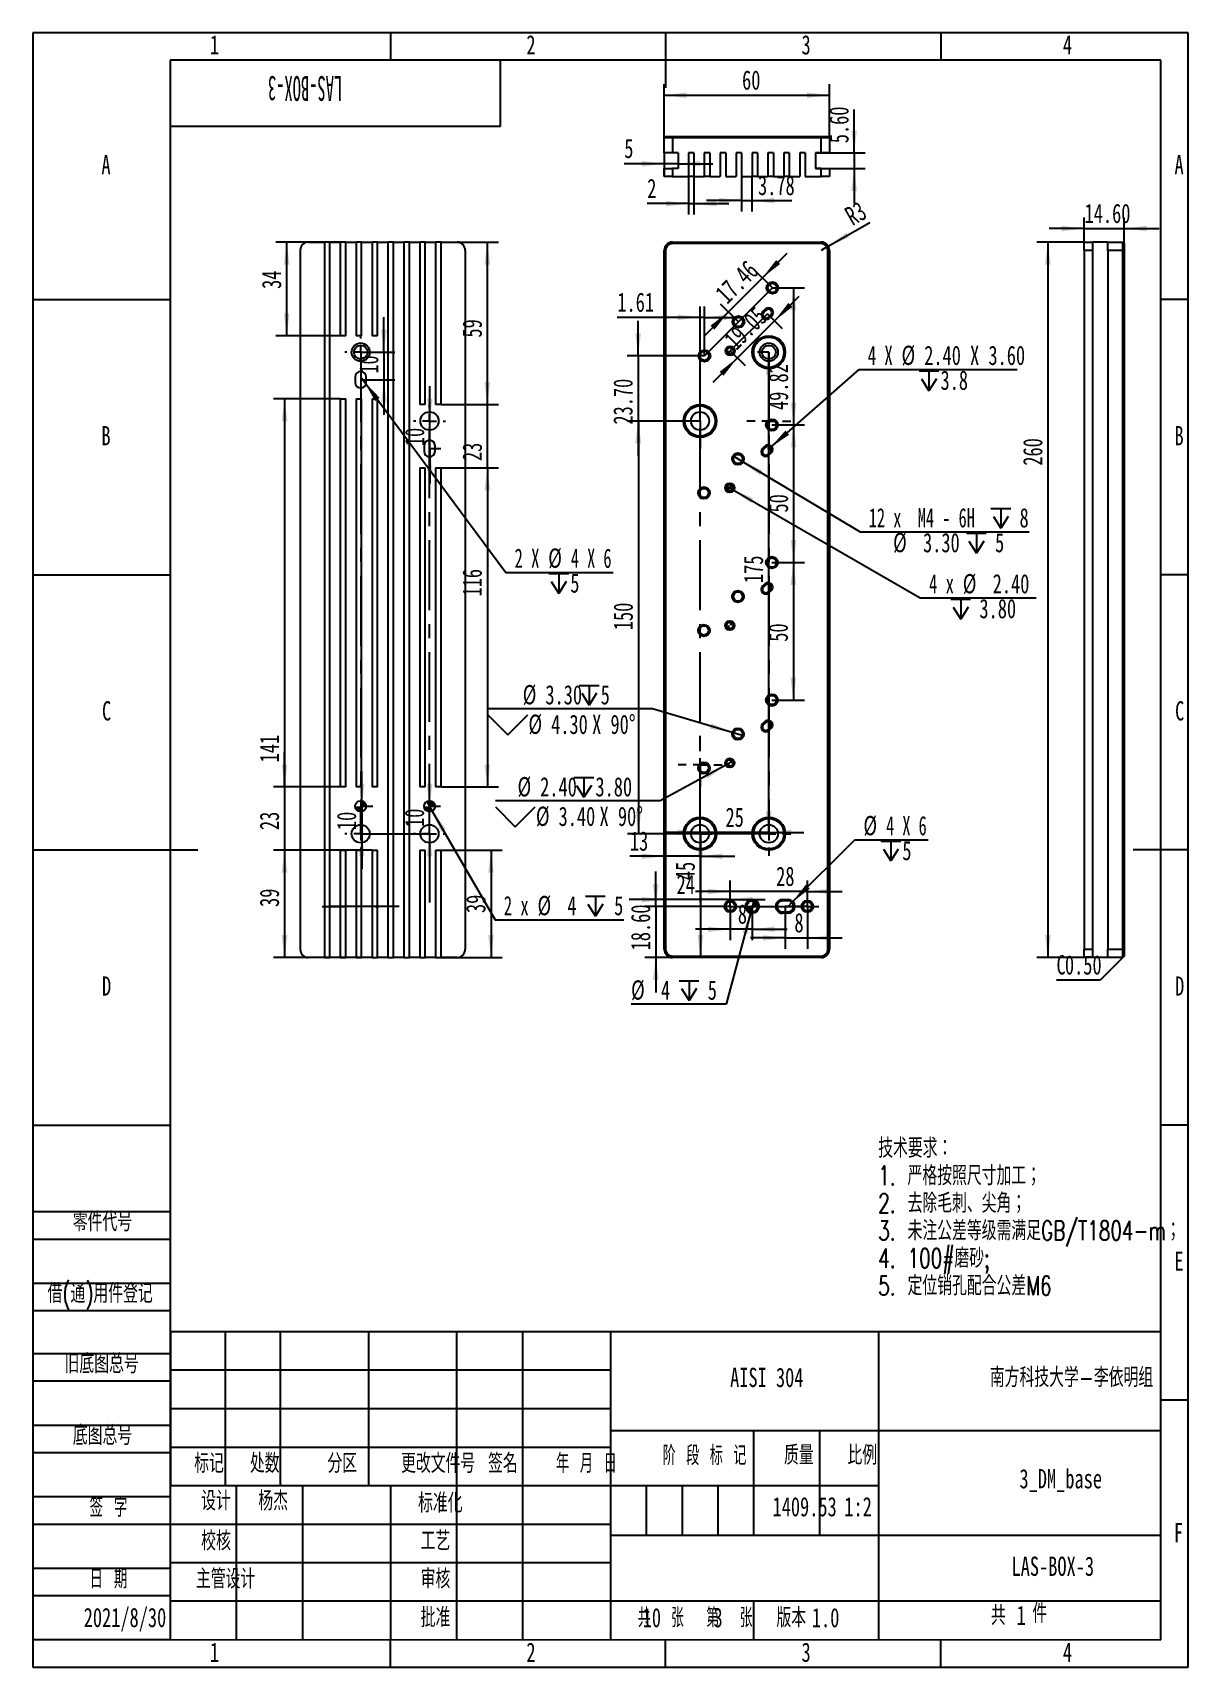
# Model space of a CAD drawing. Header units: millimetres. Extents: x 0 to 210, y 0 to 297.
import ezdxf

# ---------------------------------------------------------------- set-up
doc = ezdxf.new("R2010")
doc.units = ezdxf.units.MM
doc.linetypes.add('CENTERX2', pattern=[20.32, 12.7, -2.54, 2.54, -2.54])
doc.layers.add('图框', color=7, linetype='Continuous')
doc.layers.add('图纸格式', color=7, linetype='Continuous')
doc.styles.add('SLDTEXTSTYLE0', font='TXT', dxfattribs={"width": 0.7, "bigfont": 'bigfont'})
doc.styles.add('SLDTEXTSTYLE1', font='TXT', dxfattribs={"width": 0.62, "bigfont": 'bigfont'})
doc.styles.add('SLDTEXTSTYLE2', font='TXT', dxfattribs={"width": 0.614286, "bigfont": 'bigfont'})
doc.styles.add('SLDTEXTSTYLE3', font='TXT', dxfattribs={"width": 0.6, "bigfont": 'bigfont'})
doc.styles.add('SLDTEXTSTYLE4', font='TXT', dxfattribs={"width": 0.633333, "bigfont": 'bigfont'})
doc.styles.add('SLDTEXTSTYLE5', font='TXT', dxfattribs={"width": 0.7})
doc.styles.add('SLDTEXTSTYLE6', font='TXT', dxfattribs={"width": 0.49})
doc.styles.add('SLDTEXTSTYLE7', font='TXT', dxfattribs={"width": 0.623077})
doc.styles.add('SLDTEXTSTYLE8', font='TXT', dxfattribs={"width": 0.633333})
doc.styles.add('SLDTEXTSTYLE9', font='TXT', dxfattribs={"width": 0.62})
doc.dimstyles.new('SLDDIMSTYLE0', dxfattribs={"dimtxt": 3.5, "dimasz": 4.08, "dimexe": 0, "dimexo": 0.0625, "dimgap": 0.875, "dimtad": 2, "dimlfac": 2, "dimrnd": 1e-09, "dimzin": 12, "dimdsep": 46, "dimtxsty": 'SLDTEXTSTYLE5', "dimsah": 1, "dimcen": 0.09, "dimadec": 0, "dimazin": 3, "dimtfac": 1, "dimtmove": 0, "dimatfit": 0, "dimfxl": 0, "dimfrac": 2, "dimtolj": 1, "dimtzin": 12, "dimarcsym": 0})
doc.dimstyles.new('SLDDIMSTYLE1', dxfattribs={"dimtxt": 3.5, "dimasz": 4.08, "dimexe": 0, "dimexo": 0.0625, "dimgap": 0.875, "dimtad": 2, "dimlfac": 2, "dimrnd": 1e-09, "dimzin": 12, "dimdsep": 46, "dimtxsty": 'SLDTEXTSTYLE5', "dimsah": 1, "dimcen": 0.09, "dimadec": 0, "dimazin": 3, "dimtfac": 1, "dimtofl": 0, "dimtmove": 0, "dimatfit": 3, "dimfxl": 0, "dimfrac": 2, "dimtolj": 1, "dimtzin": 12, "dimarcsym": 0})
doc.dimstyles.new('SLDDIMSTYLE2', dxfattribs={"dimtxt": 3.5, "dimasz": 4.08, "dimexe": 0, "dimexo": 0.0625, "dimgap": 0.875, "dimtad": 0, "dimtih": 1, "dimtoh": 1, "dimlfac": 2, "dimrnd": 1e-09, "dimzin": 4, "dimdsep": 46, "dimtxsty": 'SLDTEXTSTYLE5', "dimblk1": 'NONE', "dimsah": 1, "dimcen": 0, "dimadec": 0, "dimazin": 1, "dimtfac": 1, "dimtmove": 0, "dimatfit": 3, "dimldrblk": 'NONE', "dimfxl": 0, "dimfrac": 2, "dimtolj": 1, "dimtzin": 12, "dimarcsym": 0})
doc.dimstyles.new('SLDDIMSTYLE3', dxfattribs={"dimtxt": 3.5, "dimasz": 4.08, "dimexe": 0, "dimexo": 0.0625, "dimgap": 0.875, "dimtad": 2, "dimlfac": 2, "dimrnd": 1e-09, "dimzin": 4, "dimdsep": 46, "dimtxsty": 'SLDTEXTSTYLE5', "dimsah": 1, "dimcen": 0.09, "dimadec": 0, "dimazin": 1, "dimtfac": 1, "dimtmove": 0, "dimatfit": 0, "dimfxl": 0, "dimfrac": 2, "dimtolj": 1, "dimtzin": 12, "dimarcsym": 0})
doc.dimstyles.new('SLDDIMSTYLE4', dxfattribs={"dimtxt": 3.5, "dimasz": 4.08, "dimexe": 0, "dimexo": 0.0625, "dimgap": 0.875, "dimtad": 2, "dimlfac": 2, "dimrnd": 1e-09, "dimzin": 12, "dimdsep": 46, "dimtxsty": 'SLDTEXTSTYLE5', "dimsah": 1, "dimcen": 0, "dimadec": 0, "dimazin": 3, "dimtfac": 1, "dimtofl": 0, "dimtmove": 0, "dimatfit": 3, "dimfxl": 0, "dimfrac": 2, "dimtolj": 1, "dimtzin": 12, "dimarcsym": 0})
doc.dimstyles.new('SLDDIMSTYLE5', dxfattribs={"dimtxt": 3.5, "dimasz": 4.08, "dimexe": 0, "dimexo": 0.0625, "dimgap": 0.875, "dimtad": 0, "dimtih": 1, "dimtoh": 1, "dimdec": 6, "dimlfac": 2, "dimrnd": 1e-09, "dimzin": 12, "dimdsep": 46, "dimtxsty": 'SLDTEXTSTYLE5', "dimblk1": 'NONE', "dimsah": 1, "dimcen": 0, "dimadec": 0, "dimazin": 3, "dimtfac": 1, "dimtmove": 0, "dimatfit": 3, "dimldrblk": 'NONE', "dimfxl": 0, "dimfrac": 2, "dimtolj": 1, "dimtzin": 12, "dimarcsym": 0})
doc.dimstyles.new('SLDDIMSTYLE6', dxfattribs={"dimtxt": 3.5, "dimasz": 4.08, "dimexe": 0, "dimexo": 0.0625, "dimgap": 0.875, "dimtad": 0, "dimtih": 1, "dimtoh": 1, "dimlfac": 2, "dimrnd": 1e-09, "dimzin": 4, "dimdsep": 46, "dimtxsty": 'SLDTEXTSTYLE5', "dimsah": 1, "dimcen": 0, "dimadec": 0, "dimazin": 1, "dimtfac": 1, "dimtofl": 0, "dimtmove": 0, "dimatfit": 3, "dimfxl": 0, "dimfrac": 2, "dimtolj": 1, "dimtzin": 12, "dimarcsym": 0})
doc.dimstyles.new('SLDDIMSTYLE7', dxfattribs={"dimtxt": 3.5, "dimasz": 4.08, "dimexe": 0, "dimexo": 0.0625, "dimgap": 0.875, "dimtad": 0, "dimtih": 1, "dimtoh": 1, "dimlfac": 2, "dimrnd": 1e-09, "dimzin": 4, "dimdsep": 46, "dimtxsty": 'SLDTEXTSTYLE5', "dimblk1": 'NONE', "dimsah": 1, "dimcen": 0, "dimadec": 0, "dimazin": 1, "dimtfac": 1, "dimtmove": 0, "dimatfit": 3, "dimldrblk": 'NONE', "dimfxl": 0, "dimfrac": 2, "dimtolj": 1, "dimtzin": 12, "dimarcsym": 0})
doc.dimstyles.new('SLDDIMSTYLE8', dxfattribs={"dimtxt": 3.5, "dimasz": 4.08, "dimexe": 0, "dimexo": 0.0625, "dimgap": 0.875, "dimtad": 0, "dimtih": 1, "dimtoh": 1, "dimdec": 6, "dimlfac": 2, "dimrnd": 1e-09, "dimzin": 12, "dimdsep": 46, "dimtxsty": 'SLDTEXTSTYLE5', "dimblk1": 'NONE', "dimsah": 1, "dimcen": 0, "dimadec": 0, "dimazin": 3, "dimtfac": 1, "dimtmove": 0, "dimatfit": 3, "dimldrblk": 'NONE', "dimfxl": 0, "dimfrac": 2, "dimtolj": 1, "dimtzin": 12, "dimarcsym": 0})
doc.dimstyles.new('SLDDIMSTYLE9', dxfattribs={"dimtxt": 3.5, "dimasz": 4.08, "dimexe": 0, "dimexo": 0.0625, "dimgap": 0.875, "dimtad": 0, "dimtih": 1, "dimtoh": 1, "dimdec": 6, "dimlfac": 2, "dimrnd": 1e-09, "dimzin": 12, "dimdsep": 46, "dimtxsty": 'SLDTEXTSTYLE5', "dimsah": 1, "dimcen": 0, "dimadec": 0, "dimazin": 3, "dimtfac": 1, "dimtofl": 0, "dimtmove": 0, "dimatfit": 3, "dimfxl": 0, "dimfrac": 2, "dimtolj": 1, "dimtzin": 12, "dimarcsym": 0})

msp = doc.modelspace()

# ---------------------------------------------------------------- texts
at = {"color": 7, "linetype": 'Continuous', "lineweight": 0, "char_height": 3.5, "attachment_point": 2, "style": 'SLDTEXTSTYLE5'}
for s, insert in [('1', (33.04444444, 296.54775852)), ('2', (90.54444444, 296.54775852)), ('3', (140.54444444, 296.54775852)), ('4', (188.04444444, 296.54775852))]:
    msp.add_mtext(s, dxfattribs=dict(at, insert=insert))
at = {"layer": '图框', "insert": (49.49480756, 284.60815616), "char_height": 4.5, "attachment_point": 2, "rotation": 180, "style": 'SLDTEXTSTYLE6'}
msp.add_mtext('LAS-BOX-3', dxfattribs=at)
at = {"layer": '图框', "char_height": 3.5}
for s, insert, attachment_point, style in [('A', (13.32031252, 274.77069777), 2, 'SLDTEXTSTYLE5'), ('A', (208.32031252, 274.77069777), 2, 'SLDTEXTSTYLE5'), ('B', (13.32031252, 225.52069777), 2, 'SLDTEXTSTYLE5'), ('B', (208.32031252, 225.52069777), 2, 'SLDTEXTSTYLE5'), ('C', (13.42725694, 175.52069777), 2, 'SLDTEXTSTYLE5'), ('C', (208.42725694, 175.52069777), 2, 'SLDTEXTSTYLE5'), ('D', (13.42968752, 125.52069777), 2, 'SLDTEXTSTYLE5'), ('D', (208.42968752, 125.52069777), 2, 'SLDTEXTSTYLE5'), ('零件代号', (7.29211667, 82.70329204), 1, 'SLDTEXTSTYLE0'), ('E', (208.31788194, 75.52069777), 2, 'SLDTEXTSTYLE5'), ('借(通)用件登记', (2.70461632, 69.67773255), 1, 'SLDTEXTSTYLE0'), ('旧底图总号', (5.79211643, 56.90530001), 1, 'SLDTEXTSTYLE0'), ('AISI 304', (133.39925537, 54.39905289), 2, 'SLDTEXTSTYLE5'), ('南方科技大学-李依明组', (188.77901833, 54.39905289), 2, 'SLDTEXTSTYLE0'), ('底图总号', (7.29211667, 43.88526413), 1, 'SLDTEXTSTYLE0'), ('标记', (32.04010752, 38.78855981), 2, 'SLDTEXTSTYLE0'), ('处数', (42.16063697, 38.78855981), 2, 'SLDTEXTSTYLE0'), ('分区', (56.25990084, 38.78855981), 2, 'SLDTEXTSTYLE0'), ('更改文件号', (73.68047433, 38.78855981), 2, 'SLDTEXTSTYLE0'), ('签名', (85.44110771, 38.78855981), 2, 'SLDTEXTSTYLE0'), ('年 月 日', (100.61729645, 38.78855981), 2, 'SLDTEXTSTYLE1'), ('阶 段 标 记', (122.08305005, 40.21624708), 2, 'SLDTEXTSTYLE2'), ('质量', (139.22666099, 40.28618167), 2, 'SLDTEXTSTYLE0'), ('比例', (150.75914226, 40.28618167), 2, 'SLDTEXTSTYLE0'), ('3_DM_base', (186.81512926, 35.99341121), 2, 'SLDTEXTSTYLE5'), ('签 字', (13.76749305, 30.80699396), 2, 'SLDTEXTSTYLE4'), ('设计', (33.31082705, 31.97276116), 2, 'SLDTEXTSTYLE0'), ('杨杰', (43.69188705, 31.97276145), 2, 'SLDTEXTSTYLE0'), ('标准化', (74.07404119, 31.59203863), 2, 'SLDTEXTSTYLE0'), ('1409.53', (140.27691596, 30.90835364), 2, 'SLDTEXTSTYLE5'), ('1:2', (149.98622562, 30.90835364), 2, 'SLDTEXTSTYLE5'), ('校核', (33.31082705, 24.70216765), 2, 'SLDTEXTSTYLE0'), ('工艺', (73.19661051, 24.70216765), 2, 'SLDTEXTSTYLE0'), ('F', (208.22430554, 26.21096062), 2, 'SLDTEXTSTYLE5'), ('日 期', (13.76749305, 17.7869982), 2, 'SLDTEXTSTYLE4'), ('主管设计', (35.06082713, 17.78791054), 2, 'SLDTEXTSTYLE0'), ('审核', (73.19661051, 17.79738322), 2, 'SLDTEXTSTYLE0'), ('LAS-BOX-3', (185.37745564, 20.08420473), 2, 'SLDTEXTSTYLE5'), ('2021/8/30', (16.76850515, 10.77839845), 2, 'SLDTEXTSTYLE5'), ('批准', (73.19904103, 10.77839816), 2, 'SLDTEXTSTYLE0'), ('共  张', (114.13669954, 10.74831967), 2, 'SLDTEXTSTYLE3'), ('10', (110.84850132, 10.74831996), 1, 'SLDTEXTSTYLE5'), ('第  张', (126.6114846, 10.74831967), 2, 'SLDTEXTSTYLE3'), ('3', (123.72354153, 10.74831996), 1, 'SLDTEXTSTYLE5'), ('版本', (137.85227334, 10.74831967), 2, 'SLDTEXTSTYLE0'), ('1.0', (141.58901891, 10.74831996), 1, 'SLDTEXTSTYLE5'), ('共', (174.12816581, 11.16637501), 1, 'SLDTEXTSTYLE0'), ('件', (181.66002737, 11.52216087), 1, 'SLDTEXTSTYLE0'), ('1', (33.04444444, 4.46096062), 2, 'SLDTEXTSTYLE5'), ('2', (90.54444444, 4.46096062), 2, 'SLDTEXTSTYLE5'), ('3', (140.54444444, 4.46096062), 2, 'SLDTEXTSTYLE5'), ('4', (188.04444444, 4.46096062), 2, 'SLDTEXTSTYLE5')]:
    msp.add_mtext(s, dxfattribs=dict(at, insert=insert, attachment_point=attachment_point, style=style))
at = {"layer": '图纸格式', "insert": (178.79285063, 11.1663753), "char_height": 3.5, "attachment_point": 1, "style": 'SLDTEXTSTYLE5'}
msp.add_mtext('1', dxfattribs=at)

# ---------------------------------------------------------------- blocks, each defined once
blk = doc.blocks.new('SW_NOTE_0')
at = {"layer": '图纸格式', "color": 0, "char_height": 3.5, "attachment_point": 1, "style": 'SLDTEXTSTYLE0'}
for s, insert in [('技术要求：', (0, 4.51)), ('1. 严格按照尺寸加工；', (0, -0.49)), ('2. 去除毛刺、尖角；', (0, -5.49)), ('3. 未注公差等级需满足GB/T1804-m；', (0, -10.49)), ('4. 100#磨砂;', (0, -15.49)), ('5. 定位销孔配合公差M6', (0, -20.49))]:
    blk.add_mtext(s, dxfattribs=dict(at, insert=insert))
blk = doc.blocks.new('_D')
at = {"layer": '图纸格式'}
for p, q in [((134.8, 244.64), (139.29, 249.13)), ((128.06, 237.91), (134.8, 244.64)), ((133.5, 245.94), (136.21, 243.23)), ((128.06, 237.91), (123.57, 233.42)), ((126.77, 239.21), (129.48, 236.5))]:
    blk.add_line(p, q, dxfattribs=at)
for points in [[(134.8, 244.64), (138.04, 247.17), (137.32, 247.89)], [(128.06, 237.91), (124.82, 235.38), (125.54, 234.67)]]:
    blk.add_solid(points, dxfattribs=at)
at = {"layer": '图纸格式', "insert": (125.37, 241.6), "char_height": 3.5, "attachment_point": 1, "rotation": 45, "style": 'SLDTEXTSTYLE5'}
blk.add_mtext('19.05', dxfattribs=at)
blk = doc.blocks.new('_D_1')
at = {"layer": '图纸格式'}
for p, q in [((121.27, 226.44), (108.07, 226.44)), ((110.07, 226.44), (110.07, 151.44)), ((121.27, 151.44), (108.07, 151.44))]:
    blk.add_line(p, q, dxfattribs=at)
for points in [[(110.07, 226.44), (109.56, 222.36), (110.57, 222.36)], [(110.07, 151.44), (110.57, 155.52), (109.56, 155.52)]]:
    blk.add_solid(points, dxfattribs=at)
at = {"layer": '图纸格式', "insert": (105.55, 188.43), "char_height": 3.5, "attachment_point": 1, "rotation": 90, "style": 'SLDTEXTSTYLE5'}
blk.add_mtext('150', dxfattribs=at)
blk = doc.blocks.new('_D_2')
at = {"layer": '图纸格式'}
for p, q in [((126.77, 138.24), (126.77, 142.95)), ((140.77, 138.24), (140.77, 142.95)), ((126.77, 140.95), (120.42, 140.95)), ((140.77, 140.95), (126.77, 140.95)), ((140.77, 140.95), (147.12, 140.95))]:
    blk.add_line(p, q, dxfattribs=at)
for points in [[(126.77, 140.95), (122.69, 141.45), (122.69, 140.44)], [(140.77, 140.95), (144.85, 140.44), (144.85, 141.45)]]:
    blk.add_solid(points, dxfattribs=at)
at = {"layer": '图纸格式', "insert": (135.1, 145.46), "char_height": 3.5, "attachment_point": 1, "rotation": 0.0014, "style": 'SLDTEXTSTYLE5'}
blk.add_mtext('28', dxfattribs=at)
blk = doc.blocks.new('_D_3')
at = {"layer": '图纸格式'}
for p, q in [((132.6, 252.46), (137.09, 256.95)), ((134.42, 250.63), (131.18, 253.87)), ((132.6, 252.46), (126.42, 246.28)), ((128.25, 244.46), (125.01, 247.7)), ((126.42, 246.28), (121.93, 241.79))]:
    blk.add_line(p, q, dxfattribs=at)
for points in [[(132.6, 252.46), (135.84, 254.98), (135.12, 255.7)], [(126.42, 246.28), (123.18, 243.76), (123.9, 243.04)]]:
    blk.add_solid(points, dxfattribs=at)
at = {"layer": '图纸格式', "insert": (123.75, 249.99), "char_height": 3.5, "attachment_point": 1, "rotation": 45, "style": 'SLDTEXTSTYLE5'}
blk.add_mtext('17.46', dxfattribs=at)
blk = doc.blocks.new('_D_4')
at = {"layer": '图纸格式'}
for p, q in [((134.33, 225.72), (140.27, 225.72)), ((138.27, 225.72), (138.27, 200.72)), ((134.33, 200.72), (140.27, 200.72))]:
    blk.add_line(p, q, dxfattribs=at)
for points in [[(138.27, 225.72), (137.77, 221.64), (138.78, 221.64)], [(138.27, 200.72), (138.78, 204.8), (137.77, 204.8)]]:
    blk.add_solid(points, dxfattribs=at)
at = {"layer": '图纸格式', "insert": (133.76, 209.81), "char_height": 3.5, "attachment_point": 1, "rotation": 90, "style": 'SLDTEXTSTYLE5'}
blk.add_mtext('50', dxfattribs=at)
blk = doc.blocks.new('_D_5')
at = {"layer": '图纸格式'}
for p, q in [((134.42, 250.63), (140.27, 250.63)), ((138.27, 250.63), (138.27, 225.72)), ((134.33, 225.72), (140.27, 225.72))]:
    blk.add_line(p, q, dxfattribs=at)
for points in [[(138.27, 250.63), (137.77, 246.55), (138.78, 246.55)], [(138.27, 225.72), (138.78, 229.8), (137.77, 229.8)]]:
    blk.add_solid(points, dxfattribs=at)
at = {"layer": '图纸格式', "insert": (133.76, 228.44), "char_height": 3.5, "attachment_point": 1, "rotation": 90, "style": 'SLDTEXTSTYLE5'}
blk.add_mtext('49.82', dxfattribs=at)
blk = doc.blocks.new('_D_6')
at = {"layer": '图纸格式'}
for p, q in [((134.33, 200.72), (140.23, 200.72)), ((138.23, 200.72), (138.23, 175.72)), ((134.33, 175.72), (140.23, 175.72))]:
    blk.add_line(p, q, dxfattribs=at)
for points in [[(138.23, 200.72), (137.72, 196.64), (138.74, 196.64)], [(138.23, 175.72), (138.74, 179.8), (137.72, 179.8)]]:
    blk.add_solid(points, dxfattribs=at)
at = {"layer": '图纸格式', "insert": (133.72, 186.33), "char_height": 3.5, "attachment_point": 1, "rotation": 90, "style": 'SLDTEXTSTYLE5'}
blk.add_mtext('50', dxfattribs=at)
blk = doc.blocks.new('SW_SYMBOL_HOLE_DEPTH')
at = {"layer": '图纸格式', "color": 0}
for p, q in [((0, 875), (800, 875)), ((400, 875), (400, 75)), ((100, 555), (400, 75)), ((700, 555), (400, 75))]:
    blk.add_line(p, q, dxfattribs=at)
blk = doc.blocks.new('SW_SYMBOL_HOLE_SINK')
at = {"layer": '图纸格式', "color": 0}
for p, q in [((0, 875), (800, 75)), ((800, 75), (1600, 875))]:
    blk.add_line(p, q, dxfattribs=at)
blk = doc.blocks.new('_D_7')
at = {"layer": '图纸格式'}
for p, q in [((125.93, 163.89), (114.01, 157.4)), ((127.42, 164.7), (125.93, 163.89)), ((114.01, 157.4), (84.08, 157.4))]:
    blk.add_line(p, q, dxfattribs=at)
blk.add_solid([(125.93, 163.89), (122.1, 162.38), (122.59, 161.49)], dxfattribs=at)
at = {"layer": '图纸格式', "xscale": 0.004511737089201878, "yscale": 0.004511737089201878, "zscale": 0.004511737089201878}
for name, p in [('SW_SYMBOL_HOLE_DEPTH', (98.36, 157.73)), ('SW_SYMBOL_HOLE_SINK', (84.08, 152.36))]:
    blk.add_blockref(name, p, dxfattribs=at)
at = {"layer": '图纸格式', "char_height": 3.5, "attachment_point": 1, "style": 'SLDTEXTSTYLE5'}
for s, insert in [('%%c', (88.11, 161.74)), ('2.40', (92.22, 161.72)), ('3.80', (102.26, 161.72)), ('%%c', (91.45, 156.37)), ('3.40', (95.56, 156.35)), ('X 90°', (103.01, 156.35))]:
    blk.add_mtext(s, dxfattribs=dict(at, insert=insert))
blk = doc.blocks.new('_None')
blk = doc.blocks.new('_D_8')
at = {"layer": '图纸格式'}
for p, q in [((112.65, 174.12), (82.73, 174.12)), ((127.13, 169.85), (112.65, 174.12)), ((129.19, 169.25), (127.13, 169.85))]:
    blk.add_line(p, q, dxfattribs=at)
blk.add_solid([(127.13, 169.85), (123.36, 171.49), (123.07, 170.52)], dxfattribs=at)
at = {"layer": '图纸格式', "xscale": 0.004511737089201878, "yscale": 0.004511737089201878, "zscale": 0.004511737089201878}
for name, p in [('SW_SYMBOL_HOLE_DEPTH', (99.31, 174.45)), ('SW_SYMBOL_HOLE_SINK', (82.73, 169.08))]:
    blk.add_blockref(name, p, dxfattribs=at)
at = {"layer": '图纸格式', "char_height": 3.5, "attachment_point": 1, "style": 'SLDTEXTSTYLE5'}
for s, insert in [('%%c', (89.05, 178.46)), ('3.30', (93.17, 178.44)), ('5', (103.21, 178.44)), ('%%c', (90.09, 173.09)), ('4.30', (94.21, 173.07)), ('X 90°', (101.66, 173.07))]:
    blk.add_mtext(s, dxfattribs=dict(at, insert=insert))
blk = doc.blocks.new('_D_9')
at = {"layer": '图纸格式'}
for p, q in [((133.77, 238.94), (131.74, 238.94)), ((133.74, 238.94), (133.74, 151.44)), ((133.77, 151.44), (131.74, 151.44))]:
    blk.add_line(p, q, dxfattribs=at)
for points in [[(133.74, 238.94), (133.23, 234.86), (134.24, 234.86)], [(133.74, 151.44), (134.24, 155.52), (133.23, 155.52)]]:
    blk.add_solid(points, dxfattribs=at)
at = {"layer": '图纸格式', "insert": (129.22, 196.99), "char_height": 3.5, "attachment_point": 1, "rotation": 90, "style": 'SLDTEXTSTYLE5'}
blk.add_mtext('175', dxfattribs=at)
blk = doc.blocks.new('_D_10')
at = {"layer": '图纸格式'}
for p, q in [((121.27, 151.68), (114.92, 151.68)), ((121.27, 151.44), (121.27, 153.68)), ((133.77, 151.68), (121.27, 151.68)), ((133.77, 151.44), (133.77, 153.68)), ((133.77, 151.68), (140.12, 151.68))]:
    blk.add_line(p, q, dxfattribs=at)
for points in [[(121.27, 151.68), (117.19, 152.19), (117.19, 151.17)], [(133.77, 151.68), (137.85, 151.17), (137.85, 152.19)]]:
    blk.add_solid(points, dxfattribs=at)
at = {"layer": '图纸格式', "insert": (125.9, 156.19), "char_height": 3.5, "attachment_point": 1, "style": 'SLDTEXTSTYLE5'}
blk.add_mtext('25', dxfattribs=at)
blk = doc.blocks.new('_D_11')
at = {"layer": '图纸格式'}
for p, q in [((126.77, 138.24), (126.77, 132.08)), ((130.77, 138.24), (130.77, 132.08)), ((126.77, 134.08), (120.42, 134.08)), ((130.77, 134.08), (126.77, 134.08)), ((130.77, 134.08), (137.12, 134.08))]:
    blk.add_line(p, q, dxfattribs=at)
for points in [[(126.77, 134.08), (122.69, 134.59), (122.69, 133.58)], [(130.77, 134.08), (134.85, 133.58), (134.85, 134.59)]]:
    blk.add_solid(points, dxfattribs=at)
at = {"layer": '图纸格式', "insert": (128.14, 138.6), "char_height": 3.5, "attachment_point": 1, "rotation": 0.0014, "style": 'SLDTEXTSTYLE5'}
blk.add_mtext('8', dxfattribs=at)
blk = doc.blocks.new('_D_12')
at = {"layer": '图纸格式'}
for p, q in [((136.77, 138.24), (136.77, 130.5)), ((140.77, 138.24), (140.77, 130.5)), ((136.77, 132.5), (130.42, 132.5)), ((136.77, 132.5), (140.77, 132.5)), ((140.77, 132.5), (147.12, 132.5))]:
    blk.add_line(p, q, dxfattribs=at)
for points in [[(136.77, 132.5), (132.69, 133.01), (132.69, 132)], [(140.77, 132.5), (144.85, 132), (144.85, 133.01)]]:
    blk.add_solid(points, dxfattribs=at)
at = {"layer": '图纸格式', "insert": (138.42, 137.02), "char_height": 3.5, "attachment_point": 1, "rotation": 0.0014, "style": 'SLDTEXTSTYLE5'}
blk.add_mtext('8', dxfattribs=at)
blk = doc.blocks.new('_D_13')
at = {"layer": '图纸格式'}
for p, q in [((121.27, 151.44), (121.27, 145.35)), ((114.77, 147.35), (108.53, 147.35)), ((121.27, 147.35), (114.77, 147.35)), ((121.27, 147.35), (127.62, 147.35))]:
    blk.add_line(p, q, dxfattribs=at)
for points in [[(114.77, 147.35), (110.69, 147.86), (110.69, 146.84)], [(121.27, 147.35), (125.35, 146.84), (125.35, 147.86)]]:
    blk.add_solid(points, dxfattribs=at)
at = {"layer": '图纸格式', "insert": (108.53, 151.86), "char_height": 3.5, "attachment_point": 1, "style": 'SLDTEXTSTYLE5'}
blk.add_mtext('13', dxfattribs=at)
blk = doc.blocks.new('_D_14')
at = {"layer": '图纸格式'}
for p, q in [((121.27, 151.44), (123.33, 151.44)), ((121.33, 151.44), (121.33, 128.94))]:
    blk.add_line(p, q, dxfattribs=at)
for points in [[(121.33, 151.44), (120.82, 147.36), (121.84, 147.36)], [(121.33, 128.94), (121.84, 133.02), (120.82, 133.02)]]:
    blk.add_solid(points, dxfattribs=at)
at = {"layer": '图纸格式', "insert": (116.82, 143.01), "char_height": 3.5, "attachment_point": 1, "rotation": 90, "style": 'SLDTEXTSTYLE5'}
blk.add_mtext('45', dxfattribs=at)
blk = doc.blocks.new('_D_15')
at = {"layer": '图纸格式'}
for p, q in [((126.77, 138.24), (126.77, 141.47)), ((114.77, 139.47), (108.42, 139.47)), ((126.77, 139.47), (114.77, 139.47)), ((126.77, 139.47), (133.12, 139.47))]:
    blk.add_line(p, q, dxfattribs=at)
for points in [[(114.77, 139.47), (110.69, 139.98), (110.69, 138.96)], [(126.77, 139.47), (130.85, 138.96), (130.85, 139.98)]]:
    blk.add_solid(points, dxfattribs=at)
at = {"layer": '图纸格式', "insert": (117, 143.98), "char_height": 3.5, "attachment_point": 1, "style": 'SLDTEXTSTYLE5'}
blk.add_mtext('24', dxfattribs=at)
blk = doc.blocks.new('_D_16')
at = {"layer": '图纸格式'}
for p, q in [((113.22, 138.24), (113.22, 144.59)), ((126.77, 138.24), (111.22, 138.24)), ((113.22, 138.24), (113.22, 128.94)), ((116.27, 128.94), (111.22, 128.94)), ((113.22, 128.94), (113.22, 122.59))]:
    blk.add_line(p, q, dxfattribs=at)
for points in [[(113.22, 138.24), (113.73, 142.32), (112.71, 142.32)], [(113.22, 128.94), (112.71, 124.86), (113.73, 124.86)]]:
    blk.add_solid(points, dxfattribs=at)
at = {"layer": '图纸格式', "insert": (108.71, 130.25), "char_height": 3.5, "attachment_point": 1, "rotation": 90, "style": 'SLDTEXTSTYLE5'}
blk.add_mtext('18.60', dxfattribs=at)
blk = doc.blocks.new('_D_17')
at = {"layer": '图纸格式'}
for p, q in [((110.02, 238.29), (110.02, 244.64)), ((122.07, 238.29), (108.02, 238.29)), ((110.02, 238.29), (110.02, 226.44)), ((121.27, 226.44), (108.02, 226.44)), ((110.02, 226.44), (110.02, 220.09))]:
    blk.add_line(p, q, dxfattribs=at)
for points in [[(110.02, 238.29), (110.53, 242.37), (109.51, 242.37)], [(110.02, 226.44), (109.51, 222.36), (110.53, 222.36)]]:
    blk.add_solid(points, dxfattribs=at)
at = {"layer": '图纸格式', "insert": (105.51, 225.79), "char_height": 3.5, "attachment_point": 1, "rotation": 90, "style": 'SLDTEXTSTYLE5'}
blk.add_mtext('23.70', dxfattribs=at)
blk = doc.blocks.new('_D_18')
at = {"layer": '图纸格式'}
for p, q in [((121.27, 226.44), (121.27, 247.27)), ((122.07, 238.29), (122.07, 247.27)), ((121.27, 245.27), (106.24, 245.27)), ((122.07, 245.27), (121.27, 245.27)), ((122.07, 245.27), (128.42, 245.27))]:
    blk.add_line(p, q, dxfattribs=at)
for points in [[(121.27, 245.27), (117.19, 245.78), (117.19, 244.76)], [(122.07, 245.27), (126.15, 244.76), (126.15, 245.78)]]:
    blk.add_solid(points, dxfattribs=at)
at = {"layer": '图纸格式', "insert": (106.24, 249.78), "char_height": 3.5, "attachment_point": 1, "style": 'SLDTEXTSTYLE5'}
blk.add_mtext('1.61', dxfattribs=at)
blk = doc.blocks.new('_D_19')
at = {"layer": '图纸格式'}
for q in [(152.11, 262.54), (143.27, 257.44)]:
    blk.add_line((144.57, 258.19), q, dxfattribs=at)
blk.add_solid([(144.57, 258.19), (148.36, 259.79), (147.85, 260.67)], dxfattribs=at)
at = {"layer": '图纸格式', "insert": (147.23, 264.86), "char_height": 3.5, "attachment_point": 1, "rotation": 30, "style": 'SLDTEXTSTYLE5'}
blk.add_mtext('R3', dxfattribs=at)
blk = doc.blocks.new('_D_20')
at = {"layer": '图纸格式'}
for p, q in [((127.45, 219.97), (128.87, 219.13)), ((128.87, 219.13), (150.35, 206.28)), ((150.35, 206.28), (181.08, 206.28))]:
    blk.add_line(p, q, dxfattribs=at)
blk.add_solid([(128.87, 219.13), (132.11, 216.6), (132.63, 217.47)], dxfattribs=at)
at = {"layer": '图纸格式', "xscale": 0.004511737089201878, "yscale": 0.004511737089201878, "zscale": 0.004511737089201878}
for p in [(174.12, 206.61), (169.68, 202.1)]:
    blk.add_blockref('SW_SYMBOL_HOLE_DEPTH', p, dxfattribs=at)
at = {"layer": '图纸格式', "char_height": 3.5, "attachment_point": 1}
for s, insert, style in [('12 x  M4 - 6H', (151.93, 210.61), 'SLDTEXTSTYLE7'), ('8', (179.33, 210.61), 'SLDTEXTSTYLE5'), ('%%c', (156.36, 206.11), 'SLDTEXTSTYLE5'), ('3.30', (161.79, 206.09), 'SLDTEXTSTYLE5'), ('5', (174.89, 206.09), 'SLDTEXTSTYLE5')]:
    blk.add_mtext(s, dxfattribs=dict(at, insert=insert, style=style))
blk = doc.blocks.new('_D_21')
at = {"layer": '图纸格式'}
for p, q in [((134.07, 221.64), (150.18, 235.79)), ((150.18, 235.79), (178.88, 235.79)), ((133.62, 221.24), (134.07, 221.64))]:
    blk.add_line(p, q, dxfattribs=at)
blk.add_solid([(134.07, 221.64), (137.47, 223.95), (136.8, 224.72)], dxfattribs=at)
at = {"layer": '图纸格式', "xscale": 0.004511737089201878, "yscale": 0.004511737089201878, "zscale": 0.004511737089201878}
blk.add_blockref('SW_SYMBOL_HOLE_DEPTH', (161.07, 231.61), dxfattribs=at)
at = {"layer": '图纸格式', "char_height": 3.5, "attachment_point": 1}
for s, insert, style in [('4 X', (151.76, 240.12), 'SLDTEXTSTYLE8'), ('%%c', (157.89, 240.13), 'SLDTEXTSTYLE5'), ('2.40 X 3.60', (162.01, 240.12), 'SLDTEXTSTYLE5'), ('3.8', (164.97, 235.6), 'SLDTEXTSTYLE5')]:
    blk.add_mtext(s, dxfattribs=dict(at, insert=insert, style=style))
blk = doc.blocks.new('_D_22')
at = {"layer": '图纸格式'}
for p, q in [((126.16, 214.6), (127.19, 214)), ((127.19, 214), (161.3, 194.29)), ((161.3, 194.29), (182.34, 194.29))]:
    blk.add_line(p, q, dxfattribs=at)
blk.add_solid([(127.19, 214), (130.47, 211.52), (130.98, 212.4)], dxfattribs=at)
at = {"layer": '图纸格式', "xscale": 0.004511737089201878, "yscale": 0.004511737089201878, "zscale": 0.004511737089201878}
blk.add_blockref('SW_SYMBOL_HOLE_DEPTH', (166.83, 190.11), dxfattribs=at)
at = {"layer": '图纸格式', "char_height": 3.5, "attachment_point": 1}
for s, insert, style in [('4 x', (162.89, 198.62), 'SLDTEXTSTYLE8'), ('%%c', (169.02, 198.63), 'SLDTEXTSTYLE5'), ('2.40', (174.45, 198.62), 'SLDTEXTSTYLE5'), ('3.80', (172.04, 194.1), 'SLDTEXTSTYLE5')]:
    blk.add_mtext(s, dxfattribs=dict(at, insert=insert, style=style))
blk = doc.blocks.new('_D_23')
at = {"layer": '图纸格式'}
for p, q in [((130.51, 137.27), (126.01, 120.46)), ((131.03, 139.2), (130.51, 137.27)), ((126.01, 120.46), (108.74, 120.46))]:
    blk.add_line(p, q, dxfattribs=at)
blk.add_solid([(130.51, 137.27), (128.96, 133.46), (129.95, 133.2)], dxfattribs=at)
at = {"layer": '图纸格式', "xscale": 0.004511737089201878, "yscale": 0.004511737089201878, "zscale": 0.004511737089201878}
blk.add_blockref('SW_SYMBOL_HOLE_DEPTH', (117.46, 120.79), dxfattribs=at)
at = {"layer": '图纸格式', "char_height": 3.5, "attachment_point": 1, "style": 'SLDTEXTSTYLE5'}
for s, insert in [('%%c', (108.74, 124.8)), ('4', (114.17, 124.78)), ('5', (122.67, 124.78))]:
    blk.add_mtext(s, dxfattribs=dict(at, insert=insert))
blk = doc.blocks.new('_D_24')
at = {"layer": '图纸格式'}
for p, q in [((137.98, 138.95), (149.38, 150.33)), ((149.38, 150.33), (162.74, 150.33)), ((137.27, 138.24), (137.98, 138.95))]:
    blk.add_line(p, q, dxfattribs=at)
blk.add_solid([(137.98, 138.95), (141.22, 141.47), (140.5, 142.19)], dxfattribs=at)
at = {"layer": '图纸格式', "xscale": 0.004511737089201878, "yscale": 0.004511737089201878, "zscale": 0.004511737089201878}
blk.add_blockref('SW_SYMBOL_HOLE_DEPTH', (154.13, 146.15), dxfattribs=at)
at = {"layer": '图纸格式', "char_height": 3.5, "attachment_point": 1}
for s, insert, style in [('%%c', (150.96, 154.67), 'SLDTEXTSTYLE5'), ('4 X 6', (155.08, 154.66), 'SLDTEXTSTYLE9'), ('5', (158.03, 150.14), 'SLDTEXTSTYLE5')]:
    blk.add_mtext(s, dxfattribs=dict(at, insert=insert, style=style))
blk = doc.blocks.new('SW_CENTERMARKSYMBOL_0')
at = {"layer": '图纸格式', "color": 0}
for p, q in [((-1.25, 0), (-2.075, 0)), ((0, 0), (-1.25, 0)), ((0, 1.25), (0, 2.075)), ((0, 0), (0, 1.25)), ((0, 0), (0, -1.25)), ((0, 0), (1.25, 0)), ((1.25, 0), (2.075, 0)), ((0, -1.25), (0, -2.075))]:
    blk.add_line(p, q, dxfattribs=at)
blk = doc.blocks.new('SW_CENTERMARKSYMBOL_1')
at = {"layer": '图纸格式', "color": 0}
for p, q in [((-1.25, 0), (-2.075, 0)), ((0, 0), (-1.25, 0)), ((0, 1.25), (0, 2.075)), ((0, 0), (0, 1.25)), ((0, 0), (0, -1.25)), ((0, 0), (1.25, 0)), ((1.25, 0), (2.075, 0)), ((0, -1.25), (0, -2.075))]:
    blk.add_line(p, q, dxfattribs=at)
blk = doc.blocks.new('SW_CENTERMARKSYMBOL_2')
at = {"layer": '图纸格式', "color": 0}
for p, q in [((0, 2.5), (0, 4)), ((-2.5, 0), (-4, 0)), ((0, 0), (-1.25, 0)), ((0, 0), (0, 1.25)), ((0, 0), (0, -1.25)), ((0, 0), (1.25, 0)), ((2.5, 0), (4, 0)), ((0, -2.5), (0, -4))]:
    blk.add_line(p, q, dxfattribs=at)
blk = doc.blocks.new('SW_CENTERMARKSYMBOL_3')
at = {"layer": '图纸格式', "color": 0}
for p, q in [((0, 2.5), (0, 4)), ((-2.5, 0), (-4, 0)), ((0, 0), (-1.25, 0)), ((0, 0), (0, 1.25)), ((0, 0), (0, -1.25)), ((0, 0), (1.25, 0)), ((2.5, 0), (4, 0)), ((0, -2.5), (0, -4))]:
    blk.add_line(p, q, dxfattribs=at)
blk = doc.blocks.new('SW_CENTERMARKSYMBOL_4')
at = {"layer": '图纸格式', "color": 0}
for p, q in [((0, 2.5), (0, 4)), ((-2.5, 0), (-4, 0)), ((0, 0), (-1.25, 0)), ((0, 0), (0, 1.25)), ((0, 0), (0, -1.25)), ((0, 0), (1.25, 0)), ((2.5, 0), (4, 0)), ((0, -2.5), (0, -4))]:
    blk.add_line(p, q, dxfattribs=at)
blk = doc.blocks.new('SW_DOWELSYMBOL_0')
at = {"linetype": 'Continuous', "lineweight": 18}
h = blk.add_hatch(color=0, dxfattribs=at)
edge = h.paths.add_edge_path(flags=0)
edge.add_arc((0, 0), 1, 180, 270)
edge.add_line((0, -1), (0, 0))
edge.add_line((0, 0), (-1, 0))
h = blk.add_hatch(color=0, dxfattribs=at)
edge = h.paths.add_edge_path(flags=0)
edge.add_arc((0, 0), 1, 0, 90)
edge.add_line((0, 1), (0, 0))
edge.add_line((0, 0), (1, 0))
at = {"layer": '图纸格式', "color": 0}
blk.add_circle((0, 0), 1, dxfattribs=at)
blk = doc.blocks.new('SW_DOWELSYMBOL_1')
at = {"linetype": 'Continuous', "lineweight": 18}
h = blk.add_hatch(color=0, dxfattribs=at)
edge = h.paths.add_edge_path(flags=0)
edge.add_arc((0, 0), 0.6, 180, 270)
edge.add_line((0, -0.6), (0, 0))
edge.add_line((0, 0), (-0.6, 0))
h = blk.add_hatch(color=0, dxfattribs=at)
edge = h.paths.add_edge_path(flags=0)
edge.add_arc((0, 0), 0.6, 0, 90)
edge.add_line((0, 0.6), (0, 0))
edge.add_line((0, 0), (0.6, 0))
at = {"layer": '图纸格式', "color": 0}
blk.add_circle((0, 0), 0.6, dxfattribs=at)
blk = doc.blocks.new('SW_DOWELSYMBOL_2')
at = {"linetype": 'Continuous', "lineweight": 18}
h = blk.add_hatch(color=0, dxfattribs=at)
edge = h.paths.add_edge_path(flags=0)
edge.add_arc((0, 0), 0.6, 180, 270)
edge.add_line((0, -0.6), (0, 0))
edge.add_line((0, 0), (-0.6, 0))
h = blk.add_hatch(color=0, dxfattribs=at)
edge = h.paths.add_edge_path(flags=0)
edge.add_arc((0, 0), 0.6, 0, 90)
edge.add_line((0, 0.6), (0, 0))
edge.add_line((0, 0), (0.6, 0))
at = {"layer": '图纸格式', "color": 0}
blk.add_circle((0, 0), 0.6, dxfattribs=at)
blk = doc.blocks.new('SW_DOWELSYMBOL_3')
at = {"linetype": 'Continuous', "lineweight": 18}
h = blk.add_hatch(color=0, dxfattribs=at)
edge = h.paths.add_edge_path(flags=0)
edge.add_arc((0, 0), 0.6, 180, 270)
edge.add_line((0, -0.6), (0, 0))
edge.add_line((0, 0), (-0.6, 0))
h = blk.add_hatch(color=0, dxfattribs=at)
edge = h.paths.add_edge_path(flags=0)
edge.add_arc((0, 0), 0.6, 0, 90)
edge.add_line((0, 0.6), (0, 0))
edge.add_line((0, 0), (0.6, 0))
at = {"layer": '图纸格式', "color": 0}
blk.add_circle((0, 0), 0.6, dxfattribs=at)
blk = doc.blocks.new('SW_DOWELSYMBOL_4')
at = {"linetype": 'Continuous', "lineweight": 18}
h = blk.add_hatch(color=0, dxfattribs=at)
edge = h.paths.add_edge_path(flags=0)
edge.add_arc((0, 0), 0.6, 180, 270)
edge.add_line((0, -0.6), (0, 0))
edge.add_line((0, 0), (-0.6, 0))
h = blk.add_hatch(color=0, dxfattribs=at)
edge = h.paths.add_edge_path(flags=0)
edge.add_arc((0, 0), 0.6, 0, 90)
edge.add_line((0, 0.6), (0, 0))
edge.add_line((0, 0), (0.6, 0))
at = {"layer": '图纸格式', "color": 0}
blk.add_circle((0, 0), 0.6, dxfattribs=at)
blk = doc.blocks.new('_D_25')
at = {"layer": '图纸格式'}
for p, q in [((191.06, 258.94), (182.48, 258.94)), ((184.48, 258.94), (184.48, 128.94)), ((191.06, 128.94), (182.48, 128.94))]:
    blk.add_line(p, q, dxfattribs=at)
for points in [[(184.48, 258.94), (183.97, 254.86), (184.99, 254.86)], [(184.48, 128.94), (184.99, 133.02), (183.97, 133.02)]]:
    blk.add_solid(points, dxfattribs=at)
at = {"layer": '图纸格式', "insert": (179.97, 218.32), "char_height": 3.5, "attachment_point": 1, "rotation": 90, "style": 'SLDTEXTSTYLE5'}
blk.add_mtext('260', dxfattribs=at)
blk = doc.blocks.new('SW_CHAMFER_DIMENSION_0')
at = {"layer": '图纸格式', "color": 0}
for p, q in [((12.07, 4.09), (7.97, 0)), ((7.97, 0), (0, 0))]:
    blk.add_line(p, q, dxfattribs=at)
at = {"layer": '图纸格式', "color": 0, "char_height": 3.5, "attachment_point": 1, "style": 'SLDTEXTSTYLE5'}
for s, insert in [('C', (0, 4.51)), ('0.50', (1.54, 4.51))]:
    blk.add_mtext(s, dxfattribs=dict(at, insert=insert))
blk = doc.blocks.new('_D_26')
at = {"layer": '图纸格式'}
for p, q in [((191.06, 261.41), (184.71, 261.41)), ((191.06, 258.94), (191.06, 263.41)), ((191.06, 261.41), (198.36, 261.41)), ((198.36, 257.44), (198.36, 263.41)), ((198.36, 261.41), (204.71, 261.41))]:
    blk.add_line(p, q, dxfattribs=at)
for points in [[(191.06, 261.41), (186.98, 261.92), (186.98, 260.9)], [(198.36, 261.41), (202.44, 260.9), (202.44, 261.92)]]:
    blk.add_solid(points, dxfattribs=at)
at = {"layer": '图纸格式', "insert": (191.15, 265.92), "char_height": 3.5, "attachment_point": 1, "style": 'SLDTEXTSTYLE5'}
blk.add_mtext('14.60', dxfattribs=at)
blk = doc.blocks.new('_D_27')
at = {"layer": '图纸格式'}
for p, q in [((149.27, 275.14), (149.27, 283.05)), ((142.27, 275.14), (151.27, 275.14)), ((149.27, 275.14), (149.27, 272.34)), ((142.27, 272.34), (151.27, 272.34)), ((149.27, 272.34), (149.27, 265.99))]:
    blk.add_line(p, q, dxfattribs=at)
for points in [[(149.27, 275.14), (149.78, 279.22), (148.76, 279.22)], [(149.27, 272.34), (148.76, 268.26), (149.78, 268.26)]]:
    blk.add_solid(points, dxfattribs=at)
at = {"layer": '图纸格式', "insert": (144.76, 276.92), "char_height": 3.5, "attachment_point": 1, "rotation": 90, "style": 'SLDTEXTSTYLE5'}
blk.add_mtext('5.60', dxfattribs=at)
blk = doc.blocks.new('_D_28')
at = {"layer": '图纸格式'}
for p, q in [((128.82, 270.84), (128.82, 264.48)), ((130.71, 270.84), (130.71, 264.48)), ((128.82, 266.48), (122.47, 266.48)), ((128.82, 266.48), (130.71, 266.48)), ((130.71, 266.48), (137.94, 266.48))]:
    blk.add_line(p, q, dxfattribs=at)
for points in [[(128.82, 266.48), (124.74, 266.99), (124.74, 265.97)], [(130.71, 266.48), (134.79, 265.97), (134.79, 266.99)]]:
    blk.add_solid(points, dxfattribs=at)
at = {"layer": '图纸格式', "insert": (131.81, 270.99), "char_height": 3.5, "attachment_point": 1, "style": 'SLDTEXTSTYLE5'}
blk.add_mtext('3.78', dxfattribs=at)
blk = doc.blocks.new('_D_29')
at = {"layer": '图纸格式'}
for p, q in [((119.16, 270.84), (119.16, 263.94)), ((120.16, 270.84), (120.16, 263.94)), ((119.16, 265.94), (111.67, 265.94)), ((119.16, 265.94), (120.16, 265.94)), ((120.16, 265.94), (126.51, 265.94))]:
    blk.add_line(p, q, dxfattribs=at)
for points in [[(119.16, 265.94), (115.08, 266.45), (115.08, 265.43)], [(120.16, 265.94), (124.24, 265.43), (124.24, 266.45)]]:
    blk.add_solid(points, dxfattribs=at)
at = {"layer": '图纸格式', "insert": (111.67, 270.45), "char_height": 3.5, "attachment_point": 1, "style": 'SLDTEXTSTYLE5'}
blk.add_mtext('2', dxfattribs=at)
blk = doc.blocks.new('_D_30')
at = {"layer": '图纸格式'}
for p, q in [((114.77, 277.89), (114.77, 287.64)), ((114.77, 285.64), (144.77, 285.64)), ((144.77, 277.89), (144.77, 287.64))]:
    blk.add_line(p, q, dxfattribs=at)
for points in [[(114.77, 285.64), (118.85, 285.13), (118.85, 286.15)], [(144.77, 285.64), (140.69, 286.15), (140.69, 285.13)]]:
    blk.add_solid(points, dxfattribs=at)
at = {"layer": '图纸格式', "insert": (128.91, 290.15), "char_height": 3.5, "attachment_point": 1, "style": 'SLDTEXTSTYLE5'}
blk.add_mtext('60', dxfattribs=at)
blk = doc.blocks.new('_D_31')
at = {"layer": '图纸格式'}
for p, q in [((114.77, 275.14), (114.77, 271.19)), ((117.27, 275.14), (117.27, 275.19)), ((114.77, 273.19), (107.5, 273.19)), ((117.27, 273.19), (114.77, 273.19)), ((117.27, 273.19), (123.62, 273.19))]:
    blk.add_line(p, q, dxfattribs=at)
for points in [[(114.77, 273.19), (110.69, 273.7), (110.69, 272.69)], [(117.27, 273.19), (121.35, 272.69), (121.35, 273.7)]]:
    blk.add_solid(points, dxfattribs=at)
at = {"layer": '图纸格式', "insert": (107.5, 277.71), "char_height": 3.5, "attachment_point": 1, "style": 'SLDTEXTSTYLE5'}
blk.add_mtext('5', dxfattribs=at)
blk = doc.blocks.new('_D_32')
at = {"layer": '图纸格式'}
for p, q in [((63.82, 238.94), (63.82, 245.29)), ((59.61, 238.94), (65.82, 238.94)), ((63.82, 238.94), (63.82, 233.94)), ((59.61, 233.94), (65.82, 233.94)), ((63.82, 233.94), (63.82, 227.59))]:
    blk.add_line(p, q, dxfattribs=at)
for points in [[(63.82, 238.94), (64.33, 243.02), (63.31, 243.02)], [(63.82, 233.94), (63.31, 229.86), (64.33, 229.86)]]:
    blk.add_solid(points, dxfattribs=at)
at = {"layer": '图纸格式', "insert": (59.31, 235.04), "char_height": 3.5, "attachment_point": 1, "rotation": 90, "style": 'SLDTEXTSTYLE5'}
blk.add_mtext('10', dxfattribs=at)
blk = doc.blocks.new('_D_33')
at = {"layer": '图纸格式'}
for p, q in [((72.16, 226.44), (72.16, 232.79)), ((72.16, 221.44), (72.16, 226.44)), ((72.11, 221.44), (74.16, 221.44)), ((72.16, 221.44), (72.16, 215.09))]:
    blk.add_line(p, q, dxfattribs=at)
for points in [[(72.16, 226.44), (72.66, 230.52), (71.65, 230.52)], [(72.16, 221.44), (71.65, 217.36), (72.66, 217.36)]]:
    blk.add_solid(points, dxfattribs=at)
at = {"layer": '图纸格式', "insert": (67.64, 221.87), "char_height": 3.5, "attachment_point": 1, "rotation": 90, "style": 'SLDTEXTSTYLE5'}
blk.add_mtext('10', dxfattribs=at)
blk = doc.blocks.new('_D_34')
at = {"layer": '图纸格式'}
for p, q in [((72.12, 156.44), (72.12, 162.79)), ((72.11, 156.44), (74.12, 156.44)), ((72.12, 151.44), (72.12, 156.44)), ((72.12, 151.44), (72.12, 145.09))]:
    blk.add_line(p, q, dxfattribs=at)
for points in [[(72.12, 156.44), (72.63, 160.52), (71.61, 160.52)], [(72.12, 151.44), (71.61, 147.36), (72.63, 147.36)]]:
    blk.add_solid(points, dxfattribs=at)
at = {"layer": '图纸格式', "insert": (67.61, 152.67), "char_height": 3.5, "attachment_point": 1, "rotation": 90, "style": 'SLDTEXTSTYLE5'}
blk.add_mtext('10', dxfattribs=at)
blk = doc.blocks.new('_D_35')
at = {"layer": '图纸格式'}
for p, q in [((59.8, 156.44), (59.8, 162.79)), ((59.61, 156.44), (61.8, 156.44)), ((59.8, 156.44), (59.8, 151.44)), ((59.8, 151.44), (59.8, 145.09))]:
    blk.add_line(p, q, dxfattribs=at)
for points in [[(59.8, 156.44), (60.3, 160.52), (59.29, 160.52)], [(59.8, 151.44), (59.29, 147.36), (60.3, 147.36)]]:
    blk.add_solid(points, dxfattribs=at)
at = {"layer": '图纸格式', "insert": (55.28, 152.11), "char_height": 3.5, "attachment_point": 1, "rotation": 90, "style": 'SLDTEXTSTYLE5'}
blk.add_mtext('10', dxfattribs=at)
blk = doc.blocks.new('_D_36')
at = {"layer": '图纸格式'}
for p, q in [((74.22, 148.44), (85.29, 148.44)), ((83.29, 148.44), (83.29, 128.94)), ((74.22, 128.94), (85.29, 128.94))]:
    blk.add_line(p, q, dxfattribs=at)
for points in [[(83.29, 148.44), (82.78, 144.36), (83.79, 144.36)], [(83.29, 128.94), (83.79, 133.02), (82.78, 133.02)]]:
    blk.add_solid(points, dxfattribs=at)
at = {"layer": '图纸格式', "insert": (78.77, 137.03), "char_height": 3.5, "attachment_point": 1, "rotation": 90, "style": 'SLDTEXTSTYLE5'}
blk.add_mtext('39', dxfattribs=at)
blk = doc.blocks.new('_D_37')
at = {"layer": '图纸格式'}
for p, q in [((61.67, 148.44), (43.77, 148.44)), ((45.77, 148.44), (45.77, 128.94)), ((61.67, 128.94), (43.77, 128.94))]:
    blk.add_line(p, q, dxfattribs=at)
for points in [[(45.77, 148.44), (45.26, 144.36), (46.28, 144.36)], [(45.77, 128.94), (46.28, 133.02), (45.26, 133.02)]]:
    blk.add_solid(points, dxfattribs=at)
at = {"layer": '图纸格式', "insert": (41.26, 138.14), "char_height": 3.5, "attachment_point": 1, "rotation": 90, "style": 'SLDTEXTSTYLE5'}
blk.add_mtext('39', dxfattribs=at)
blk = doc.blocks.new('_D_38')
at = {"layer": '图纸格式'}
for p, q in [((55.89, 230.44), (43.77, 230.44)), ((45.77, 230.44), (45.77, 159.94)), ((55.89, 159.94), (43.77, 159.94))]:
    blk.add_line(p, q, dxfattribs=at)
for points in [[(45.77, 230.44), (45.26, 226.36), (46.28, 226.36)], [(45.77, 159.94), (46.28, 164.02), (45.26, 164.02)]]:
    blk.add_solid(points, dxfattribs=at)
at = {"layer": '图纸格式', "insert": (41.26, 164.41), "char_height": 3.5, "attachment_point": 1, "rotation": 90, "style": 'SLDTEXTSTYLE5'}
blk.add_mtext('141', dxfattribs=at)
blk = doc.blocks.new('_D_39')
at = {"layer": '图纸格式'}
for p, q in [((45.77, 159.94), (45.77, 166.29)), ((55.89, 159.94), (43.77, 159.94)), ((45.77, 159.94), (45.77, 148.44)), ((55.89, 148.44), (43.77, 148.44)), ((45.77, 148.44), (45.77, 142.09))]:
    blk.add_line(p, q, dxfattribs=at)
for points in [[(45.77, 159.94), (46.28, 164.02), (45.26, 164.02)], [(45.77, 148.44), (45.26, 144.36), (46.28, 144.36)]]:
    blk.add_solid(points, dxfattribs=at)
at = {"layer": '图纸格式', "insert": (41.26, 152.11), "char_height": 3.5, "attachment_point": 1, "rotation": 90, "style": 'SLDTEXTSTYLE5'}
blk.add_mtext('23', dxfattribs=at)
blk = doc.blocks.new('_D_40')
at = {"layer": '图纸格式'}
for p, q in [((55.89, 258.94), (44.16, 258.94)), ((46.16, 241.94), (46.16, 258.94)), ((55.89, 241.94), (44.16, 241.94))]:
    blk.add_line(p, q, dxfattribs=at)
for points in [[(46.16, 258.94), (45.66, 254.86), (46.67, 254.86)], [(46.16, 241.94), (46.67, 246.02), (45.66, 246.02)]]:
    blk.add_solid(points, dxfattribs=at)
at = {"layer": '图纸格式', "insert": (41.65, 250.44), "char_height": 3.5, "attachment_point": 1, "rotation": 90, "style": 'SLDTEXTSTYLE5'}
blk.add_mtext('34', dxfattribs=at)
blk = doc.blocks.new('_D_41')
at = {"layer": '图纸格式'}
for p, q in [((74.22, 258.94), (84.62, 258.94)), ((82.62, 229.44), (82.62, 258.94)), ((74.22, 229.44), (84.62, 229.44))]:
    blk.add_line(p, q, dxfattribs=at)
for points in [[(82.62, 258.94), (82.11, 254.86), (83.13, 254.86)], [(82.62, 229.44), (83.13, 233.52), (82.11, 233.52)]]:
    blk.add_solid(points, dxfattribs=at)
at = {"layer": '图纸格式', "insert": (78.11, 241.6), "char_height": 3.5, "attachment_point": 1, "rotation": 90, "style": 'SLDTEXTSTYLE5'}
blk.add_mtext('59', dxfattribs=at)
blk = doc.blocks.new('_D_42')
at = {"layer": '图纸格式'}
for p, q in [((82.62, 229.44), (82.62, 235.79)), ((74.22, 229.44), (84.62, 229.44)), ((82.62, 217.94), (82.62, 229.44)), ((74.22, 217.94), (84.62, 217.94)), ((82.62, 217.94), (82.62, 211.59))]:
    blk.add_line(p, q, dxfattribs=at)
for points in [[(82.62, 229.44), (83.13, 233.52), (82.11, 233.52)], [(82.62, 217.94), (82.11, 213.86), (83.13, 213.86)]]:
    blk.add_solid(points, dxfattribs=at)
at = {"layer": '图纸格式', "insert": (78.11, 219.16), "char_height": 3.5, "attachment_point": 1, "rotation": 90, "style": 'SLDTEXTSTYLE5'}
blk.add_mtext('23', dxfattribs=at)
blk = doc.blocks.new('_D_43')
at = {"layer": '图纸格式'}
for p, q in [((74.22, 217.94), (84.62, 217.94)), ((82.62, 217.94), (82.62, 159.94)), ((74.22, 159.94), (84.62, 159.94))]:
    blk.add_line(p, q, dxfattribs=at)
for points in [[(82.62, 217.94), (82.11, 213.86), (83.13, 213.86)], [(82.62, 159.94), (83.13, 164.02), (82.11, 164.02)]]:
    blk.add_solid(points, dxfattribs=at)
at = {"layer": '图纸格式', "insert": (78.11, 194.55), "char_height": 3.5, "attachment_point": 1, "rotation": 90, "style": 'SLDTEXTSTYLE5'}
blk.add_mtext('116', dxfattribs=at)
blk = doc.blocks.new('_D_44')
at = {"layer": '图纸格式'}
for p, q in [((59.61, 234.44), (60.21, 233.63)), ((60.21, 233.63), (85.97, 198.94)), ((85.97, 198.94), (105.46, 198.94))]:
    blk.add_line(p, q, dxfattribs=at)
blk.add_solid([(60.21, 233.63), (62.23, 230.06), (63.05, 230.66)], dxfattribs=at)
at = {"layer": '图纸格式', "xscale": 0.004511737089201878, "yscale": 0.004511737089201878, "zscale": 0.004511737089201878}
blk.add_blockref('SW_SYMBOL_HOLE_DEPTH', (93.79, 194.76), dxfattribs=at)
at = {"layer": '图纸格式', "char_height": 3.5, "attachment_point": 1}
for s, insert, style in [('2 X', (87.56, 203.26), 'SLDTEXTSTYLE8'), ('%%c', (93.69, 203.28), 'SLDTEXTSTYLE5'), ('4 X 6', (97.8, 203.26), 'SLDTEXTSTYLE9'), ('5', (97.69, 198.75), 'SLDTEXTSTYLE5')]:
    blk.add_mtext(s, dxfattribs=dict(at, insert=insert, style=style))
blk = doc.blocks.new('_D_45')
at = {"layer": '图纸格式'}
for p, q in [((71.61, 157.3), (72.61, 155.57)), ((72.61, 155.57), (84.02, 135.8)), ((84.02, 135.8), (107.41, 135.8))]:
    blk.add_line(p, q, dxfattribs=at)
blk.add_solid([(72.61, 155.57), (74.21, 151.78), (75.09, 152.29)], dxfattribs=at)
at = {"layer": '图纸格式', "xscale": 0.004511737089201878, "yscale": 0.004511737089201878, "zscale": 0.004511737089201878}
blk.add_blockref('SW_SYMBOL_HOLE_DEPTH', (100.45, 136.14), dxfattribs=at)
at = {"layer": '图纸格式', "char_height": 3.5, "attachment_point": 1}
for s, insert, style in [('2 x', (85.61, 140.13), 'SLDTEXTSTYLE8'), ('%%c', (91.74, 140.14), 'SLDTEXTSTYLE5'), ('4', (97.16, 140.13), 'SLDTEXTSTYLE5'), ('5', (105.66, 140.13), 'SLDTEXTSTYLE5')]:
    blk.add_mtext(s, dxfattribs=dict(at, insert=insert, style=style))
blk = doc.blocks.new('SW_CENTERMARKSYMBOL_5')
at = {"layer": '图纸格式', "color": 0}
for p, q in [((-2.5, 0), (-2.9, 0)), ((0, 0), (-1.25, 0)), ((0, 2.5), (0, 2.9)), ((0, 0), (0, 1.25)), ((0, 0), (0, -1.25)), ((0, 0), (1.25, 0)), ((2.5, 0), (2.9, 0)), ((0, -2.5), (0, -2.9))]:
    blk.add_line(p, q, dxfattribs=at)
blk = doc.blocks.new('SW_CENTERMARKSYMBOL_6')
at = {"layer": '图纸格式', "color": 0}
for p, q in [((-2.5, 0), (-2.9, 0)), ((0, 0), (-1.25, 0)), ((0, 2.5), (0, 2.9)), ((0, 0), (0, 1.25)), ((0, 0), (0, -1.25)), ((0, 0), (1.25, 0)), ((2.5, 0), (2.9, 0)), ((0, -2.5), (0, -2.9))]:
    blk.add_line(p, q, dxfattribs=at)
blk = doc.blocks.new('SW_CENTERMARKSYMBOL_7')
at = {"layer": '图纸格式', "color": 0}
for p, q in [((-2.5, 0), (-2.9, 0)), ((0, 0), (-1.25, 0)), ((0, 2.5), (0, 2.9)), ((0, 0), (0, 1.25)), ((0, 0), (0, -1.25)), ((0, 0), (1.25, 0)), ((2.5, 0), (2.9, 0)), ((0, -2.5), (0, -2.9))]:
    blk.add_line(p, q, dxfattribs=at)
blk = doc.blocks.new('SW_CENTERMARKSYMBOL_8')
at = {"layer": '图纸格式', "color": 0}
for p, q in [((-2.5, 0), (-2.9, 0)), ((0, 0), (-1.25, 0)), ((0, 2.5), (0, 2.9)), ((0, 0), (0, 1.25)), ((0, 0), (0, -1.25)), ((0, 0), (1.25, 0)), ((2.5, 0), (2.9, 0)), ((0, -2.5), (0, -2.9))]:
    blk.add_line(p, q, dxfattribs=at)
blk = doc.blocks.new('SW_DOWELSYMBOL_5')
at = {"linetype": 'Continuous', "lineweight": 18}
h = blk.add_hatch(color=0, dxfattribs=at)
edge = h.paths.add_edge_path(flags=0)
edge.add_arc((0, 0), 0.168, 180, 270)
edge.add_line((0, -0.17), (0, 0))
edge.add_line((0, 0), (-0.17, 0))
h = blk.add_hatch(color=0, dxfattribs=at)
edge = h.paths.add_edge_path(flags=0)
edge.add_arc((0, 0), 0.168, 0, 90)
edge.add_line((0, 0.17), (0, 0))
edge.add_line((0, 0), (0.17, 0))
at = {"layer": '图纸格式', "color": 0}
blk.add_circle((0, 0), 0.168, dxfattribs=at)
blk = doc.blocks.new('SW_DOWELSYMBOL_6')
at = {"linetype": 'Continuous', "lineweight": 18}
h = blk.add_hatch(color=0, dxfattribs=at)
edge = h.paths.add_edge_path(flags=0)
edge.add_arc((0, 0), 1, 180, 270)
edge.add_line((0, -1), (0, 0))
edge.add_line((0, 0), (-1, 0))
h = blk.add_hatch(color=0, dxfattribs=at)
edge = h.paths.add_edge_path(flags=0)
edge.add_arc((0, 0), 1, 0, 90)
edge.add_line((0, 1), (0, 0))
edge.add_line((0, 0), (1, 0))
at = {"layer": '图纸格式', "color": 0}
blk.add_circle((0, 0), 1, dxfattribs=at)
blk = doc.blocks.new('SW_DOWELSYMBOL_7')
at = {"linetype": 'Continuous', "lineweight": 18}
h = blk.add_hatch(color=0, dxfattribs=at)
edge = h.paths.add_edge_path(flags=0)
edge.add_arc((0, 0), 1, 180, 270)
edge.add_line((0, -1), (0, 0))
edge.add_line((0, 0), (-1, 0))
h = blk.add_hatch(color=0, dxfattribs=at)
edge = h.paths.add_edge_path(flags=0)
edge.add_arc((0, 0), 1, 0, 90)
edge.add_line((0, 1), (0, 0))
edge.add_line((0, 0), (1, 0))
at = {"layer": '图纸格式', "color": 0}
blk.add_circle((0, 0), 1, dxfattribs=at)

# ---------------------------------------------------------------- dimensions: what is measured, and where the dimension line sits
at = {"layer": '图纸格式'}
for base, p1, p2, dimstyle, picture, middle in [((144.7687569, 285.63745365), (114.7687569, 277.88896924), (144.7687569, 277.88896924), 'SLDDIMSTYLE1', '_D_30', (130.44722486, 285.63745365)), ((114.7687569, 273.19433096), (117.2687569, 272.33896924), (114.7687569, 275.13896924), 'SLDDIMSTYLE0', '_D_31', (108.26671326, 273.19433096)), ((120.15764579, 265.94144827), (119.15764579, 270.83896924), (120.15764579, 270.83896924), 'SLDDIMSTYLE0', '_D_29', (112.43327741, 265.94144827)), ((130.71320135, 266.48083116), (128.82431246, 270.83896924), (130.71320135, 270.83896924), 'SLDDIMSTYLE0', '_D_28', (134.87814647, 266.48083116)), ((198.35922603, 261.41124213), (191.05922603, 258.93785487), (198.35922603, 257.43785487), 'SLDDIMSTYLE3', '_D_26', (194.98652984, 261.41124213)), ((121.26980844, 245.26862598), (122.07302484, 238.2867863), (121.26980844, 226.43785487), 'SLDDIMSTYLE0', '_D_18', (109.3049231, 245.26862598)), ((121.26980844, 151.68253799), (133.76980844, 151.43785487), (121.26980844, 151.43785487), 'SLDDIMSTYLE0', '_D_10', (127.44053826, 151.68253799)), ((114.7687569, 147.3524588), (121.26980844, 151.43785487), (114.7687569, 130.43785487), 'SLDDIMSTYLE0', '_D_13', (110.06921223, 147.3524588)), ((114.7687569, 139.47083905), (126.76887791, 138.23831596), (114.7687569, 130.43785487), 'SLDDIMSTYLE0', '_D_15', (118.53588597, 139.47083905))]:
    dim = msp.add_linear_dim(base=base, p1=p1, p2=p2, dimstyle=dimstyle, dxfattribs=at)
    dim.commit()
    dim.dimension.update_dxf_attribs({"geometry": picture, "text_midpoint": middle, "dimtype": 160})
for base, p1, p2, angle, dimstyle, picture, middle in [((149.26722413, 272.33896924), (142.2687569, 275.13896924), (142.2687569, 272.33896924), 90, 'SLDDIMSTYLE3', '_D_27', (149.26722413, 279.98544401)), ((46.16436061, 258.93785487), (55.88957171, 241.93785487), (55.88957171, 258.93785487), 90, 'SLDDIMSTYLE0', '_D_40', (46.16436061, 251.97558273)), ((82.62260704, 258.93785487), (74.22290504, 229.43785487), (74.22290504, 258.93785487), 90, 'SLDDIMSTYLE1', '_D_41', (82.62260704, 243.13765514)), ((126.42466011, 246.2830032), (134.42087701, 250.63463847), (128.24695092, 244.46071239), 45, 'SLDDIMSTYLE0', '_D_3', (129.6470471, 249.5053902)), ((184.4826795, 128.93785487), (191.05922603, 258.93785487), (191.05922603, 128.93785487), 90, 'SLDDIMSTYLE1', '_D_25', (184.4826795, 220.62234822)), ((134.79816102, 244.64469438), (126.76520866, 239.20726256), (133.50040075, 245.94245465), 45, 'SLDDIMSTYLE0', '_D', (131.270434, 241.11696736)), ((138.27351693, 225.72444103), (134.42087701, 250.63463847), (134.33107444, 225.72444103), 90, 'SLDDIMSTYLE1', '_D_5', (138.27351693, 232.27216314)), ((63.82208425, 233.93785487), (59.61074239, 238.93785487), (59.61074239, 233.93785487), 90, 'SLDDIMSTYLE0', '_D_32', (63.82208425, 236.57114994)), ((110.01751285, 226.43785487), (122.07302484, 238.2867863), (121.26980844, 226.43785487), 90, 'SLDDIMSTYLE3', '_D_17', (110.01751285, 229.62555346)), ((133.73630405, 151.43785487), (133.76980844, 238.93785487), (133.76980844, 151.43785487), 90, 'SLDDIMSTYLE1', '_D_9', (133.73630405, 199.29512819)), ((82.62260704, 229.43785487), (74.22290504, 217.93785487), (74.22290504, 229.43785487), 90, 'SLDDIMSTYLE0', '_D_42', (82.62260704, 220.69330235)), ((72.15636787, 226.43785487), (72.11074239, 221.43785487), (75.01074239, 226.43785487), 90, 'SLDDIMSTYLE0', '_D_33', (72.15636787, 223.40824842)), ((45.76811614, 159.93785487), (55.88957171, 230.43785487), (55.88957171, 159.93785487), 90, 'SLDDIMSTYLE1', '_D_38', (45.76811614, 166.71320181)), ((110.06641477, 151.43785487), (121.26980844, 226.43785487), (121.26980844, 151.43785487), 90, 'SLDDIMSTYLE1', '_D_1', (110.06641477, 190.73247311)), ((138.27351693, 200.72444103), (134.33107444, 225.72444103), (134.33107444, 200.72444103), 90, 'SLDDIMSTYLE1', '_D_4', (138.27351693, 211.34941279)), ((82.62260704, 159.93785487), (74.22290504, 217.93785487), (74.22290504, 159.93785487), 90, 'SLDDIMSTYLE1', '_D_43', (82.62260704, 196.8505373)), ((138.23221246, 175.72444103), (134.33107444, 200.72444103), (134.33107444, 175.72444103), 90, 'SLDDIMSTYLE1', '_D_6', (138.23221246, 187.86917204)), ((45.76811614, 148.43785487), (55.88957171, 159.93785487), (55.88957171, 148.43785487), 90, 'SLDDIMSTYLE0', '_D_39', (45.76811614, 153.64766234)), ((59.79583566, 151.43785487), (59.61074239, 156.43785487), (62.51074239, 151.43785487), 90, 'SLDDIMSTYLE0', '_D_35', (59.79583566, 153.64766234)), ((72.12008115, 156.43785487), (75.01074239, 151.43785487), (72.11074239, 156.43785487), 90, 'SLDDIMSTYLE0', '_D_34', (72.12008115, 154.20841652)), ((121.33166925, 128.93785487), (121.26980844, 151.43785487), (116.2687569, 128.93785487), 90, 'SLDDIMSTYLE1', '_D_14', (121.33166925, 144.5476625)), ((45.76811614, 128.93785487), (61.66734949, 148.43785487), (61.66734949, 128.93785487), 90, 'SLDDIMSTYLE1', '_D_37', (45.76811614, 139.67853358)), ((83.28604471, 128.93785487), (74.22290504, 148.43785487), (74.22290504, 128.93785487), 90, 'SLDDIMSTYLE1', '_D_36', (83.28604471, 138.55889221)), ((113.21891425, 128.93785487), (126.76887791, 138.23831596), (116.2687569, 128.93785487), 90, 'SLDDIMSTYLE3', '_D_16', (113.21891425, 134.08465854)), ((126.76881236, 140.94643274), (140.7687569, 138.23865487), (126.76887791, 138.23831596), 0.0013870404, 'SLDDIMSTYLE0', '_D_2', (136.63492878, 140.94667158)), ((126.76897847, 134.08460678), (130.76887791, 138.23841279), (126.76887791, 138.23831596), 0.0013870404, 'SLDDIMSTYLE0', '_D_11', (128.90693488, 134.08465854)), ((140.76889572, 132.50446698), (136.7687569, 138.23855804), (140.7687569, 138.23865487), 0.0013870404, 'SLDDIMSTYLE0', '_D_12', (139.18554051, 132.50442865))]:
    dim = msp.add_linear_dim(base=base, p1=p1, p2=p2, angle=angle, dimstyle=dimstyle, dxfattribs=at)
    dim.commit()
    dim.dimension.update_dxf_attribs({"geometry": picture, "text_midpoint": middle, "dimtype": 160})
dim = msp.add_radius_dim(center=(143.2687569, 257.43785487), mpoint=(144.56779501, 258.18785487), dimstyle='SLDDIMSTYLE4', dxfattribs=at)
dim.commit()
dim.dimension.update_dxf_attribs({"geometry": '_D_19', "text_midpoint": (150.99795152, 261.90031169), "dimtype": 164})
for center, mpoint, text, dimstyle, picture, middle in [((133.62273023, 221.24438924), (134.07341338, 221.64047597), '4 X %%c<> X 3.60\\P{\\fGDT;x}3.8', 'SLDDIMSTYLE6', '_D_21', (165.32097088, 235.60756214)), ((59.61074239, 234.43785487), (60.20686226, 233.63495942), '2 X %%c<> X 6\\P{\\fGDT;x}5', 'SLDDIMSTYLE9', '_D_44', (96.51027797, 198.74961956)), ((137.2687569, 138.23857014), (137.9762829, 138.94525745), '%%c<> X 6\\P{\\fGDT;x}5\\P', 'SLDDIMSTYLE9', '_D_24', (156.85118409, 150.14541175))]:
    dim = msp.add_radius_dim(center=center, mpoint=mpoint, text=text, dimstyle=dimstyle, override={"dimpost": '<>'}, dxfattribs=at)
    dim.commit()
    dim.dimension.update_dxf_attribs({"geometry": picture, "text_midpoint": middle, "dimtype": 164})
dim = msp.add_diameter_dim_2p(p1=(127.44910664, 219.97395552), p2=(128.86519009, 219.12707438), text='12 x  M4 - 6H {\\fGDT;x} 8\\P%%c 3.30 {\\fGDT;x} 5\\P', dimstyle='SLDDIMSTYLE5', override={"dimpost": '<>'}, dxfattribs=at)
dim.commit()
dim.dimension.update_dxf_attribs({"geometry": '_D_20', "text_midpoint": (166.504787, 206.09454799), "dimtype": 163})
for p1, p2, text, dimstyle, picture, middle in [((126.15588412, 214.59722659), (127.19492808, 213.99690364), '4 x <> \\P{\\fGDT;x} 3.80', 'SLDDIMSTYLE7', '_D_22', (172.61307317, 194.1050568)), ((129.18832684, 169.24671246), (127.12596989, 169.85431744), '%%c3.30{\\fGDT;x}5\\P{\\fGDT;w}<> X 90°', 'SLDDIMSTYLE2', '_D_8', (96.89862622, 173.50433104)), ((127.42184787, 164.70366649), (125.92896433, 163.89046374), '%%c2.40{\\fGDT;x}3.80\\P{\\fGDT;w}<> X 90°', 'SLDDIMSTYLE2', '_D_7', (98.2500071, 156.78195141)), ((71.61091248, 157.30397845), (72.61057231, 155.57173129), '2 x <> {\\fGDT;x} 5\\P', 'SLDDIMSTYLE8', '_D_45', (96.51027797, 137.87519013)), ((131.02750203, 139.20439083), (130.5102538, 137.27243475), '<> {\\fGDT;x} 5\\P', 'SLDDIMSTYLE8', '_D_23', (116.58169797, 122.5298813))]:
    dim = msp.add_diameter_dim_2p(p1=p1, p2=p2, text=text, dimstyle=dimstyle, dxfattribs=at)
    dim.commit()
    dim.dimension.update_dxf_attribs({"geometry": picture, "text_midpoint": middle, "dimtype": 163})

# ---------------------------------------------------------------- linework, layer by layer
at = {"color": 7, "linetype": 'Continuous', "lineweight": 25}
for p, q in [((115.0187569, 278.13896924), (114.7687569, 277.88896924)), ((116.2687569, 277.88896924), (114.7687569, 277.88896924)), ((114.7687569, 275.13896924), (114.7687569, 277.88896924)), ((115.0187569, 278.13896924), (116.2687569, 278.13896924)), ((116.2687569, 278.13896924), (143.2687569, 278.13896924)), ((116.2687569, 278.13896924), (116.2687569, 277.88896924)), ((116.2687569, 277.88896924), (116.2687569, 275.13896924)), ((143.2687569, 277.88896924), (116.2687569, 277.88896924)), ((143.2687569, 278.13896924), (143.2687569, 277.88896924)), ((143.2687569, 278.13896924), (144.5187569, 278.13896924)), ((143.2687569, 275.13896924), (143.2687569, 277.88896924)), ((144.7687569, 277.88896924), (143.2687569, 277.88896924)), ((144.7687569, 277.88896924), (144.5187569, 278.13896924)), ((144.7687569, 277.88896924), (144.7687569, 275.13896924)), ((116.2687569, 275.13896924), (114.7687569, 275.13896924)), ((117.2687569, 275.13896924), (116.2687569, 275.13896924)), ((117.2687569, 275.13896924), (117.2687569, 272.33896924)), ((120.15764579, 275.13896924), (119.15764579, 275.13896924)), ((119.15764579, 275.13896924), (119.15764579, 270.83896924)), ((120.15764579, 275.13896924), (120.15764579, 270.83896924)), ((123.04653468, 275.13896924), (122.04653468, 275.13896924)), ((122.04653468, 275.13896924), (122.04653468, 270.83896924)), ((123.04653468, 275.13896924), (123.04653468, 270.83896924)), ((125.93542357, 275.13896924), (124.93542357, 275.13896924)), ((124.93542357, 275.13896924), (124.93542357, 270.83896924)), ((125.93542357, 275.13896924), (125.93542357, 270.83896924)), ((128.82431246, 275.13896924), (127.82431246, 275.13896924)), ((127.82431246, 275.13896924), (127.82431246, 270.83896924)), ((128.82431246, 275.13896924), (128.82431246, 270.83896924)), ((131.71320135, 275.13896924), (130.71320135, 275.13896924)), ((130.71320135, 275.13896924), (130.71320135, 270.83896924)), ((131.71320135, 275.13896924), (131.71320135, 270.83896924)), ((134.60209023, 275.13896924), (133.60209023, 275.13896924)), ((133.60209023, 275.13896924), (133.60209023, 270.83896924)), ((134.60209023, 275.13896924), (134.60209023, 270.83896924)), ((137.49097912, 275.13896924), (136.49097912, 275.13896924)), ((136.49097912, 275.13896924), (136.49097912, 270.83896924)), ((137.49097912, 275.13896924), (137.49097912, 270.83896924)), ((140.37986801, 275.13896924), (139.37986801, 275.13896924)), ((139.37986801, 275.13896924), (139.37986801, 270.83896924)), ((140.37986801, 275.13896924), (140.37986801, 270.83896924)), ((143.2687569, 275.13896924), (142.2687569, 275.13896924)), ((142.2687569, 275.13896924), (142.2687569, 272.33896924)), ((144.7687569, 275.13896924), (143.2687569, 275.13896924)), ((114.7687569, 270.83896924), (114.7687569, 272.33896924)), ((114.7687569, 272.33896924), (116.2687569, 272.33896924)), ((116.2687569, 270.83896924), (114.7687569, 270.83896924)), ((116.2687569, 272.33896924), (116.2687569, 270.83896924)), ((117.2687569, 272.33896924), (116.2687569, 272.33896924)), ((116.2687569, 270.83896924), (119.15764579, 270.83896924)), ((120.15764579, 270.83896924), (119.15764579, 270.83896924)), ((120.15764579, 270.83896924), (122.04653468, 270.83896924)), ((123.04653468, 270.83896924), (122.04653468, 270.83896924)), ((123.04653468, 270.83896924), (124.93542357, 270.83896924)), ((125.93542357, 270.83896924), (127.82431246, 270.83896924)), ((128.82431246, 270.83896924), (130.71320135, 270.83896924)), ((131.71320135, 270.83896924), (130.71320135, 270.83896924)), ((131.71320135, 270.83896924), (133.60209023, 270.83896924)), ((134.60209023, 270.83896924), (133.60209023, 270.83896924)), ((134.60209023, 270.83896924), (136.49097912, 270.83896924)), ((137.49097912, 270.83896924), (136.49097912, 270.83896924)), ((137.49097912, 270.83896924), (139.37986801, 270.83896924)), ((140.37986801, 270.83896924), (143.2687569, 270.83896924)), ((143.2687569, 272.33896924), (142.2687569, 272.33896924)), ((143.2687569, 270.83896924), (143.2687569, 272.33896924)), ((143.2687569, 272.33896924), (144.7687569, 272.33896924)), ((144.7687569, 270.83896924), (143.2687569, 270.83896924)), ((144.7687569, 272.33896924), (144.7687569, 270.83896924)), ((50.11179393, 258.93785487), (53.00068282, 258.93785487)), ((53.00068282, 258.93785487), (53.00068282, 128.93785487)), ((54.00068282, 258.93785487), (53.00068282, 258.93785487)), ((54.00068282, 128.93785487), (54.00068282, 258.93785487)), ((54.00068282, 258.93785487), (55.88957171, 258.93785487)), ((55.88957171, 258.93785487), (55.88957171, 241.93785487)), ((56.88957171, 258.93785487), (55.88957171, 258.93785487)), ((56.88957171, 241.93785487), (56.88957171, 258.93785487)), ((56.88957171, 258.93785487), (58.7784606, 258.93785487)), ((58.7784606, 258.93785487), (58.7784606, 241.93785487)), ((59.7784606, 258.93785487), (58.7784606, 258.93785487)), ((59.7784606, 241.93785487), (59.7784606, 258.93785487)), ((59.7784606, 258.93785487), (61.66734949, 258.93785487)), ((61.66734949, 258.93785487), (61.66734949, 241.93785487)), ((62.66734949, 258.93785487), (61.66734949, 258.93785487)), ((62.66734949, 241.93785487), (62.66734949, 258.93785487)), ((62.66734949, 258.93785487), (64.55623837, 258.93785487)), ((64.55623837, 258.93785487), (64.55623837, 128.93785487)), ((65.55623837, 258.93785487), (64.55623837, 258.93785487)), ((65.55623837, 128.93785487), (65.55623837, 258.93785487)), ((65.55623837, 258.93785487), (67.44512726, 258.93785487)), ((67.44512726, 258.93785487), (67.44512726, 128.93785487)), ((68.44512726, 258.93785487), (67.44512726, 258.93785487)), ((68.44512726, 128.93785487), (68.44512726, 258.93785487)), ((68.44512726, 258.93785487), (70.33401615, 258.93785487)), ((70.33401615, 258.93785487), (70.33401615, 229.43785487)), ((71.33401615, 258.93785487), (70.33401615, 258.93785487)), ((71.33401615, 229.43785487), (71.33401615, 258.93785487)), ((71.33401615, 258.93785487), (73.22290504, 258.93785487)), ((73.22290504, 258.93785487), (73.22290504, 229.43785487)), ((74.22290504, 258.93785487), (73.22290504, 258.93785487)), ((74.22290504, 229.43785487), (74.22290504, 258.93785487)), ((74.22290504, 258.93785487), (77.11179393, 258.93785487)), ((116.2687569, 258.93785487), (116.2687569, 258.68785487)), ((116.2687569, 258.93785487), (143.2687569, 258.93785487)), ((143.2687569, 258.68785487), (116.2687569, 258.68785487)), ((143.2687569, 258.93785487), (143.2687569, 258.68785487)), ((191.05922603, 257.43785487), (191.05922603, 258.93785487)), ((191.05922603, 258.93785487), (192.55922603, 258.93785487)), ((192.55922603, 258.93785487), (192.55922603, 257.43785487)), ((195.35922603, 258.93785487), (192.55922603, 258.93785487)), ((195.35922603, 258.93785487), (198.10922603, 258.93785487)), ((195.35922603, 257.43785487), (195.35922603, 258.93785487)), ((198.10922603, 257.43785487), (198.10922603, 258.93785487)), ((198.10922603, 258.93785487), (198.35922603, 258.68785487)), ((198.35922603, 258.68785487), (198.35922603, 257.43785487)), ((48.61179393, 257.43785487), (48.61179393, 130.43785487)), ((78.61179393, 257.43785487), (78.61179393, 130.43785487)), ((114.7687569, 130.43785487), (114.7687569, 257.43785487)), ((115.0187569, 257.43785487), (114.7687569, 257.43785487)), ((115.0187569, 257.43785487), (115.0187569, 130.43785487)), ((144.5187569, 130.43785487), (144.5187569, 257.43785487)), ((144.7687569, 257.43785487), (144.5187569, 257.43785487)), ((144.7687569, 257.43785487), (144.7687569, 130.43785487)), ((192.55922603, 257.43785487), (191.05922603, 257.43785487)), ((191.05922603, 257.43785487), (191.05922603, 130.43785487)), ((192.55922603, 257.43785487), (192.55922603, 130.43785487)), ((198.10922603, 257.43785487), (195.35922603, 257.43785487)), ((195.35922603, 257.43785487), (195.35922603, 130.43785487)), ((198.35922603, 257.43785487), (198.10922603, 257.43785487)), ((198.10922603, 130.43785487), (198.10922603, 257.43785487)), ((198.35922603, 257.43785487), (198.35922603, 130.43785487)), ((132.68722796, 246.33136338), (133.11149202, 246.75562745)), ((133.28826872, 246.57885075), (132.86400465, 246.15458668)), ((133.28826872, 246.57885075), (133.11149202, 246.75562745)), ((132.68722796, 246.33136338), (132.86400465, 246.15458668)), ((133.71253279, 245.30605854), (134.13679686, 245.73032261)), ((133.88930948, 245.12928185), (133.71253279, 245.30605854)), ((134.31357355, 245.55354592), (133.88930948, 245.12928185)), ((134.13679686, 245.73032261), (134.31357355, 245.55354592)), ((56.88957171, 241.93785487), (55.88957171, 241.93785487)), ((59.7784606, 241.93785487), (58.7784606, 241.93785487)), ((62.66734949, 241.93785487), (61.66734949, 241.93785487)), ((58.61074239, 234.43785487), (58.61074239, 233.43785487)), ((60.61074239, 233.43785487), (60.61074239, 234.43785487)), ((55.88957171, 230.43785487), (56.88957171, 230.43785487)), ((55.88957171, 230.43785487), (55.88957171, 159.93785487)), ((56.88957171, 159.93785487), (56.88957171, 230.43785487)), ((58.7784606, 230.43785487), (59.7784606, 230.43785487)), ((58.7784606, 230.43785487), (58.7784606, 159.93785487)), ((59.7784606, 159.93785487), (59.7784606, 230.43785487)), ((61.66734949, 230.43785487), (62.66734949, 230.43785487)), ((61.66734949, 230.43785487), (61.66734949, 159.93785487)), ((62.66734949, 159.93785487), (62.66734949, 230.43785487)), ((71.33401615, 229.43785487), (70.33401615, 229.43785487)), ((74.22290504, 229.43785487), (73.22290504, 229.43785487)), ((71.11074239, 221.93785487), (71.11074239, 220.93785487)), ((73.11074239, 220.93785487), (73.11074239, 221.93785487)), ((132.59742539, 221.42116594), (133.02168946, 221.84543001)), ((132.59742539, 221.42116594), (132.77420209, 221.24438924)), ((133.19846616, 221.66865331), (132.77420209, 221.24438924)), ((133.19846616, 221.66865331), (133.02168946, 221.84543001)), ((133.62273023, 220.39586111), (134.0469943, 220.82012517)), ((133.79950692, 220.21908441), (133.62273023, 220.39586111)), ((134.22377099, 220.64334848), (133.79950692, 220.21908441)), ((134.0469943, 220.82012517), (134.22377099, 220.64334848)), ((70.33401615, 217.93785487), (71.33401615, 217.93785487)), ((70.33401615, 217.93785487), (70.33401615, 159.93785487)), ((71.33401615, 159.93785487), (71.33401615, 217.93785487)), ((73.22290504, 217.93785487), (74.22290504, 217.93785487)), ((73.22290504, 217.93785487), (73.22290504, 159.93785487)), ((74.22290504, 159.93785487), (74.22290504, 217.93785487)), ((132.59742539, 196.42116594), (133.02168946, 196.84543001)), ((132.59742539, 196.42116594), (132.77420209, 196.24438924)), ((133.19846616, 196.66865331), (132.77420209, 196.24438924)), ((133.19846616, 196.66865331), (133.02168946, 196.84543001)), ((133.62273023, 195.39586111), (134.0469943, 195.82012517)), ((133.79950692, 195.21908441), (133.62273023, 195.39586111)), ((134.22377099, 195.64334848), (133.79950692, 195.21908441)), ((134.0469943, 195.82012517), (134.22377099, 195.64334848)), ((132.59742539, 171.42116594), (133.02168946, 171.84543001)), ((132.59742539, 171.42116594), (132.77420209, 171.24438924)), ((133.19846616, 171.66865331), (132.77420209, 171.24438924)), ((133.19846616, 171.66865331), (133.02168946, 171.84543001)), ((133.62273023, 170.39586111), (134.0469943, 170.82012517)), ((133.79950692, 170.21908441), (133.62273023, 170.39586111)), ((134.22377099, 170.64334848), (133.79950692, 170.21908441)), ((134.0469943, 170.82012517), (134.22377099, 170.64334848)), ((56.88957171, 159.93785487), (55.88957171, 159.93785487)), ((59.7784606, 159.93785487), (58.7784606, 159.93785487)), ((62.66734949, 159.93785487), (61.66734949, 159.93785487)), ((71.33401615, 159.93785487), (70.33401615, 159.93785487)), ((74.22290504, 159.93785487), (73.22290504, 159.93785487)), ((55.88957171, 148.43785487), (56.88957171, 148.43785487)), ((55.88957171, 148.43785487), (55.88957171, 128.93785487)), ((56.88957171, 128.93785487), (56.88957171, 148.43785487)), ((58.7784606, 148.43785487), (59.7784606, 148.43785487)), ((58.7784606, 148.43785487), (58.7784606, 128.93785487)), ((59.7784606, 128.93785487), (59.7784606, 148.43785487)), ((61.66734949, 148.43785487), (62.66734949, 148.43785487)), ((61.66734949, 148.43785487), (61.66734949, 128.93785487)), ((62.66734949, 128.93785487), (62.66734949, 148.43785487)), ((70.33401615, 148.43785487), (71.33401615, 148.43785487)), ((70.33401615, 148.43785487), (70.33401615, 128.93785487)), ((71.33401615, 128.93785487), (71.33401615, 148.43785487)), ((73.22290504, 148.43785487), (74.22290504, 148.43785487)), ((73.22290504, 148.43785487), (73.22290504, 128.93785487)), ((74.22290504, 128.93785487), (74.22290504, 148.43785487)), ((136.26872664, 139.48854593), (137.26872664, 139.48857014)), ((136.26873269, 139.23854593), (136.26872664, 139.48854593)), ((137.26873269, 139.23857014), (136.26873269, 139.23854593)), ((136.26878111, 137.23854594), (137.26878111, 137.23857014)), ((136.26878111, 137.23854594), (136.26878716, 136.98854594)), ((137.26878716, 136.98857014), (136.26878716, 136.98854594)), ((137.26872664, 139.48857014), (137.26873269, 139.23857014)), ((137.26878716, 136.98857014), (137.26878111, 137.23857014)), ((53.00068282, 128.93785487), (50.11179393, 128.93785487)), ((53.00068282, 128.93785487), (54.00068282, 128.93785487)), ((55.88957171, 128.93785487), (54.00068282, 128.93785487)), ((55.88957171, 128.93785487), (56.88957171, 128.93785487)), ((58.7784606, 128.93785487), (56.88957171, 128.93785487)), ((58.7784606, 128.93785487), (59.7784606, 128.93785487)), ((61.66734949, 128.93785487), (59.7784606, 128.93785487)), ((61.66734949, 128.93785487), (62.66734949, 128.93785487)), ((64.55623837, 128.93785487), (62.66734949, 128.93785487)), ((64.55623837, 128.93785487), (65.55623837, 128.93785487)), ((67.44512726, 128.93785487), (65.55623837, 128.93785487)), ((67.44512726, 128.93785487), (68.44512726, 128.93785487)), ((70.33401615, 128.93785487), (68.44512726, 128.93785487)), ((70.33401615, 128.93785487), (71.33401615, 128.93785487)), ((73.22290504, 128.93785487), (71.33401615, 128.93785487)), ((73.22290504, 128.93785487), (74.22290504, 128.93785487)), ((77.11179393, 128.93785487), (74.22290504, 128.93785487)), ((115.0187569, 130.43785487), (114.7687569, 130.43785487)), ((116.2687569, 129.18785487), (143.2687569, 129.18785487)), ((116.2687569, 129.18785487), (116.2687569, 128.93785487)), ((143.2687569, 128.93785487), (116.2687569, 128.93785487)), ((143.2687569, 129.18785487), (143.2687569, 128.93785487)), ((144.7687569, 130.43785487), (144.5187569, 130.43785487)), ((191.05922603, 128.93785487), (191.05922603, 130.43785487)), ((191.05922603, 130.43785487), (192.55922603, 130.43785487)), ((192.55922603, 128.93785487), (191.05922603, 128.93785487)), ((192.55922603, 130.43785487), (192.55922603, 128.93785487)), ((195.35922603, 128.93785487), (192.55922603, 128.93785487)), ((195.35922603, 130.43785487), (198.10922603, 130.43785487)), ((195.35922603, 128.93785487), (195.35922603, 130.43785487)), ((198.10922603, 128.93785487), (195.35922603, 128.93785487)), ((198.35922603, 130.43785487), (198.10922603, 130.43785487)), ((198.10922603, 128.93785487), (198.10922603, 130.43785487)), ((198.35922603, 129.18785487), (198.10922603, 128.93785487)), ((198.35922603, 130.43785487), (198.35922603, 129.18785487))]:
    msp.add_line(p, q, dxfattribs=at)
at = {"color": 7, "linetype": 'CENTERX2'}
for p, q in [((134.42087701, 250.63463847), (128.24695092, 244.46071239)), ((128.24695092, 244.46071239), (122.07302484, 238.2867863)), ((133.50040075, 245.94245465), (126.76520866, 239.20726256)), ((59.61074239, 238.93785487), (59.61074239, 151.43785487)), ((59.61074239, 238.93785487), (59.61074239, 151.43785487)), ((59.61074239, 238.93785487), (59.61074239, 233.93785487)), ((133.76980844, 238.93785487), (133.76980844, 151.43785487)), ((133.76980844, 238.93785487), (133.76980844, 151.43785487)), ((133.76980844, 238.93785487), (133.76980844, 233.93785487)), ((72.11074239, 151.43785487), (72.11074239, 226.43785487)), ((72.11074239, 226.43785487), (72.11074239, 221.43785487)), ((121.26980844, 151.43785487), (121.26980844, 226.43785487)), ((121.26980844, 226.43785487), (121.26980844, 221.43785487)), ((59.61074239, 151.43785487), (59.61074239, 156.43785487)), ((72.11074239, 151.43785487), (72.11074239, 156.43785487)), ((121.26980844, 151.43785487), (121.26980844, 156.43785487)), ((133.76980844, 151.43785487), (133.76980844, 156.43785487)), ((59.61074239, 151.43785487), (72.11074239, 151.43785487)), ((72.11074239, 151.43785487), (72.11074239, 138.93785487)), ((133.76980844, 151.43785487), (121.26980844, 151.43785487)), ((121.26980844, 151.43785487), (121.26980844, 138.93785487)), ((66.61167292, 138.23831596), (52.61179393, 138.23865487)), ((52.61179393, 138.23865487), (56.61179393, 138.23855804)), ((66.61167292, 138.23831596), (62.61167292, 138.23841279)), ((126.76887791, 138.23831596), (140.7687569, 138.23865487)), ((126.76887791, 138.23831596), (130.76887791, 138.23841279)), ((140.7687569, 138.23865487), (136.7687569, 138.23855804))]:
    msp.add_line(p, q, dxfattribs=at)
at = {"color": 7, "linetype": 'Continuous', "lineweight": 25}
for centre, radius in [((134.42087701, 250.63463847), 1.075), ((134.42087701, 250.63463847), 0.825), ((128.24695092, 244.46071239), 1.075), ((128.24695092, 244.46071239), 0.825), ((133.76980844, 238.93785487), 3), ((133.76980844, 238.93785487), 2.75), ((59.61074239, 238.93785487), 1.65), ((122.07302484, 238.2867863), 1.075), ((122.07302484, 238.2867863), 0.825), ((126.76520866, 239.20726256), 0.85), ((126.76520866, 239.20726256), 0.6), ((133.76980844, 238.93785487), 1.65), ((121.26980844, 226.43785487), 3), ((121.26980844, 226.43785487), 2.75), ((72.11074239, 226.43785487), 1.65), ((121.26980844, 226.43785487), 1.65), ((134.33107444, 225.72444103), 1.075), ((134.33107444, 225.72444103), 0.825), ((128.15714836, 219.55051495), 1.075), ((128.15714836, 219.55051495), 0.825), ((121.98322228, 213.37658887), 1.075), ((121.98322228, 213.37658887), 0.825), ((126.6754061, 214.29706512), 0.85), ((126.6754061, 214.29706512), 0.6), ((134.33107444, 200.72444103), 1.075), ((134.33107444, 200.72444103), 0.825), ((128.15714836, 194.55051495), 1.075), ((128.15714836, 194.55051495), 0.825), ((126.6754061, 189.29706512), 0.85), ((121.98322228, 188.37658887), 1.075), ((121.98322228, 188.37658887), 0.825), ((126.6754061, 189.29706512), 0.6), ((134.33107444, 175.72444103), 1.075), ((134.33107444, 175.72444103), 0.825), ((128.15714836, 169.55051495), 1.075), ((128.15714836, 169.55051495), 0.825), ((121.98322228, 163.37658887), 1.075), ((121.98322228, 163.37658887), 0.825), ((126.6754061, 164.29706512), 0.85), ((126.6754061, 164.29706512), 0.6), ((59.61074239, 156.43785487), 1), ((72.11074239, 156.43785487), 1), ((59.61074239, 151.43785487), 1.65), ((72.11074239, 151.43785487), 1.65), ((121.26980844, 151.43785487), 3), ((121.26980844, 151.43785487), 2.75), ((121.26980844, 151.43785487), 1.65), ((133.76980844, 151.43785487), 3), ((133.76980844, 151.43785487), 2.75), ((133.76980844, 151.43785487), 1.65), ((126.76887791, 138.23831596), 1.075), ((126.76887791, 138.23831596), 0.825), ((130.76887791, 138.23841279), 1.25), ((130.76887791, 138.23841279), 1), ((140.7687569, 138.23865487), 1.075), ((140.7687569, 138.23865487), 0.825)]:
    msp.add_circle(centre, radius, dxfattribs=at)
at = {"color": 7, "linetype": 'Continuous'}
for centre in [(59.61074239, 238.93785487), (133.76980844, 238.93785487)]:
    msp.add_circle(centre, 1.25, dxfattribs=at)
at = {"color": 7, "linetype": 'Continuous', "lineweight": 25}
for centre, radius, start, end in [((50.11179393, 257.43785487), 1.5, 90, 180), ((77.11179393, 257.43785487), 1.5, 0, 90), ((116.2687569, 257.43785487), 1.5, 90, 180), ((116.2687569, 257.43785487), 1.25, 90, 180), ((143.2687569, 257.43785487), 1.5, 0, 90), ((143.2687569, 257.43785487), 1.25, 0, 90), ((133.71253279, 246.15458668), 0.85, 315, 135), ((133.71253279, 246.15458668), 0.6, 315.0000000001, 134.9999999999), ((133.28826872, 245.73032261), 0.85, 135, 315), ((133.28826872, 245.73032261), 0.6, 135.0000000001, 314.9999999999), ((59.61074239, 234.43785487), 1, 0, 180), ((59.61074239, 233.43785487), 1, 180, 0), ((72.11074239, 221.93785487), 1, 0, 180), ((72.11074239, 220.93785487), 1, 180, 0), ((133.19846616, 220.82012517), 0.85, 135, 315), ((133.19846616, 220.82012517), 0.6, 135, 315), ((133.62273023, 221.24438924), 0.85, 315, 135), ((133.62273023, 221.24438924), 0.6, 315, 135), ((133.19846616, 195.82012517), 0.85, 135, 315), ((133.19846616, 195.82012517), 0.6, 135, 315), ((133.62273023, 196.24438924), 0.85, 315, 135), ((133.62273023, 196.24438924), 0.6, 315, 135), ((133.19846616, 170.82012517), 0.85, 135, 315), ((133.19846616, 170.82012517), 0.6, 135, 315), ((133.62273023, 171.24438924), 0.85, 315, 135), ((133.62273023, 171.24438924), 0.6, 315, 135), ((62.61167292, 138.23841279), 0.16786026, 70.6289784903, 289.3710215097), ((130.76887791, 138.23841279), 0.16786026, 250.6289784903, 109.3710215097), ((136.2687569, 138.23854594), 1.25, 90.0013870404, 270.0013870404), ((136.2687569, 138.23854594), 1, 90.0013870404, 270.0013870404), ((137.2687569, 138.23857014), 1.25, 270.0013870404, 90.0013870404), ((137.2687569, 138.23857014), 1, 270.0013870404, 90.0013870404), ((50.11179393, 130.43785487), 1.5, 180, 270), ((77.11179393, 130.43785487), 1.5, 270, 0), ((116.2687569, 130.43785487), 1.5, 180, 270), ((116.2687569, 130.43785487), 1.25, 180, 270), ((143.2687569, 130.43785487), 1.25, 270, 0), ((143.2687569, 130.43785487), 1.5, 270, 0)]:
    msp.add_arc(centre, radius, start, end, dxfattribs=at)
at = {"color": 7, "linetype": 'Continuous', "lineweight": 18}
for centre in [(134.42087701, 250.63463847), (128.24695092, 244.46071239), (122.07302484, 238.2867863), (134.33107444, 225.72444103), (128.15714836, 219.55051495), (121.98322228, 213.37658887), (134.33107444, 200.72444103), (128.15714836, 194.55051495), (121.98322228, 188.37658887), (134.33107444, 175.72444103), (128.15714836, 169.55051495), (121.98322228, 163.37658887), (126.76887791, 138.23831596), (140.7687569, 138.23865487)]:
    msp.add_arc(centre, 1, 255, 195, dxfattribs=at)
at = {"color": 7, "linetype": 'Continuous', "lineweight": 25}
msp.add_open_spline([(130.71320135, 138.08005501), (130.71320135, 138.10532496), (130.71320135, 138.13069714), (130.71320135, 138.18269915), (130.71320135, 138.20997539), (130.71320135, 138.26806546), (130.71320135, 138.29500778), (130.71320135, 138.34654643), (130.71320135, 138.37169197), (130.71320135, 138.39677057)], degree=3, knots=[0, 0, 0, 0, 0.25, 0.25, 0.5, 0.5, 0.75, 0.75, 1, 1, 1, 1], dxfattribs=at)
at = {"layer": '图框'}
for p, q in [((210, 297), (0, 297)), ((0, 297), (0, 0)), ((65, 297), (65, 292)), ((165, 297), (165, 292)), ((210, 0), (210, 297)), ((0, 248.5), (25, 248.5)), ((210, 248.5), (205, 248.5)), ((0, 198.5), (25, 198.5)), ((210, 198.5), (205, 198.5)), ((0, 98.5), (25, 98.5)), ((210, 98.5), (205, 98.5)), ((0, 82.79059372), (25, 82.79059372)), ((0, 77.79059372), (25, 77.79059372)), ((0, 69.79059372), (25, 69.79059372)), ((0, 64.79059372), (25, 64.79059372)), ((25.01325671, 61.0216466), (24.99810284, 5.02164865)), ((0, 57), (25, 57)), ((25, 54), (105, 54)), ((0, 52), (25, 52)), ((210, 48.5), (205, 48.5)), ((25, 47), (105, 47)), ((0, 44), (25, 44)), ((0, 39), (25, 39)), ((111.5, 33), (111.5, 24)), ((118, 33), (118, 24)), ((124.5, 33), (124.5, 24)), ((0, 31), (25, 31)), ((0, 26), (25, 26)), ((0, 18), (25, 18)), ((0, 13), (25, 13)), ((-0.00189625, 5.02841377), (24.99810284, 5.02164865)), ((64.99999231, -0.02841395), (64.99999231, 4.97158605)), ((153.6900128, 4.99715582), (153.6900128, 4.98682399)), ((165, -0.02841395), (165, 4.98376345)), ((-0.00000769, -0.02841395), (209.99999231, -0.02841395))]:
    msp.add_line(p, q, dxfattribs=at)
at = {"layer": '图框', "lineweight": 25}
for p, q in [((115, 297), (115, 287)), ((205, 292), (25, 292)), ((25, 292), (25, 5)), ((85, 280), (85, 292)), ((205, 4.97293926), (205, 292)), ((25, 280), (85, 280)), ((0, 148.5), (30, 148.5)), ((210, 148.5), (200, 148.5)), ((25, 61), (205, 61)), ((35, 61), (35, 33)), ((45, 61), (45, 33)), ((61, 61), (61, 33)), ((77, 61), (77, 5)), ((89, 61), (89, 5)), ((105, 61), (105, 4.99999974)), ((153.6900128, 60.98683224), (153.6900128, 4.99715582)), ((105, 43), (205, 43)), ((131, 43), (131, 24)), ((143, 43), (143, 24)), ((25, 40), (105, 40)), ((25, 33), (105, 33)), ((37, 33), (37, 5)), ((49, 33), (49, 5)), ((64.99999231, 32.97158605), (64.99999231, 4.97158605)), ((105.01329698, 32.98682811), (153.6900128, 32.98682811)), ((25, 26), (105, 26)), ((105, 24), (205, 24)), ((25, 19), (105, 19)), ((24.99999707, 12.02164839), (105, 12.02164839)), ((105, 12.02164839), (205, 12.04870888)), ((131, 12.02868412), (131, 4.99296402)), ((24.99810284, 5.02164865), (205, 4.97293926)), ((114.99905142, -0.02841395), (114.99905142, 4.99729395))]:
    msp.add_line(p, q, dxfattribs=at)

# ---------------------------------------------------------------- block references
at = {"layer": '图纸格式'}
for name, p in [('SW_CENTERMARKSYMBOL_8', (59.61074239, 238.93785487)), ('SW_DOWELSYMBOL_4', (126.76520866, 239.20726256)), ('SW_CENTERMARKSYMBOL_5', (72.11074239, 226.43785487)), ('SW_CENTERMARKSYMBOL_4', (133.76980844, 226.43785487)), ('SW_DOWELSYMBOL_1', (126.6754061, 214.29706512)), ('SW_DOWELSYMBOL_2', (126.6754061, 189.29706512)), ('SW_CENTERMARKSYMBOL_2', (121.26980844, 163.93785487)), ('SW_DOWELSYMBOL_3', (126.6754061, 164.29706512)), ('SW_DOWELSYMBOL_7', (59.61074239, 156.43785487)), ('SW_DOWELSYMBOL_6', (72.11074239, 156.43785487)), ('SW_CENTERMARKSYMBOL_3', (133.76980844, 151.43785487)), ('SW_CENTERMARKSYMBOL_7', (59.61074239, 151.43785487)), ('SW_CENTERMARKSYMBOL_6', (72.11074239, 151.43785487)), ('SW_CENTERMARKSYMBOL_1', (126.76887791, 138.23831596)), ('SW_CENTERMARKSYMBOL_0', (140.7687569, 138.23865487)), ('SW_DOWELSYMBOL_5', (62.61167292, 138.23841279)), ('SW_DOWELSYMBOL_0', (130.76887791, 138.23841279)), ('SW_CHAMFER_DIMENSION_0', (186.04176656, 124.84437617)), ('SW_NOTE_0', (153.6467617, 91.56383266))]:
    msp.add_blockref(name, p, dxfattribs=at)

msp.set_redraw_order([(e.dxf.handle, doc.entitydb.next_handle()) for e in msp.query("TEXT MTEXT ATTDEF DIMENSION ARC_DIMENSION")])  # texts and dimensions are drawn at this point

doc.saveas('drawing.dxf')
